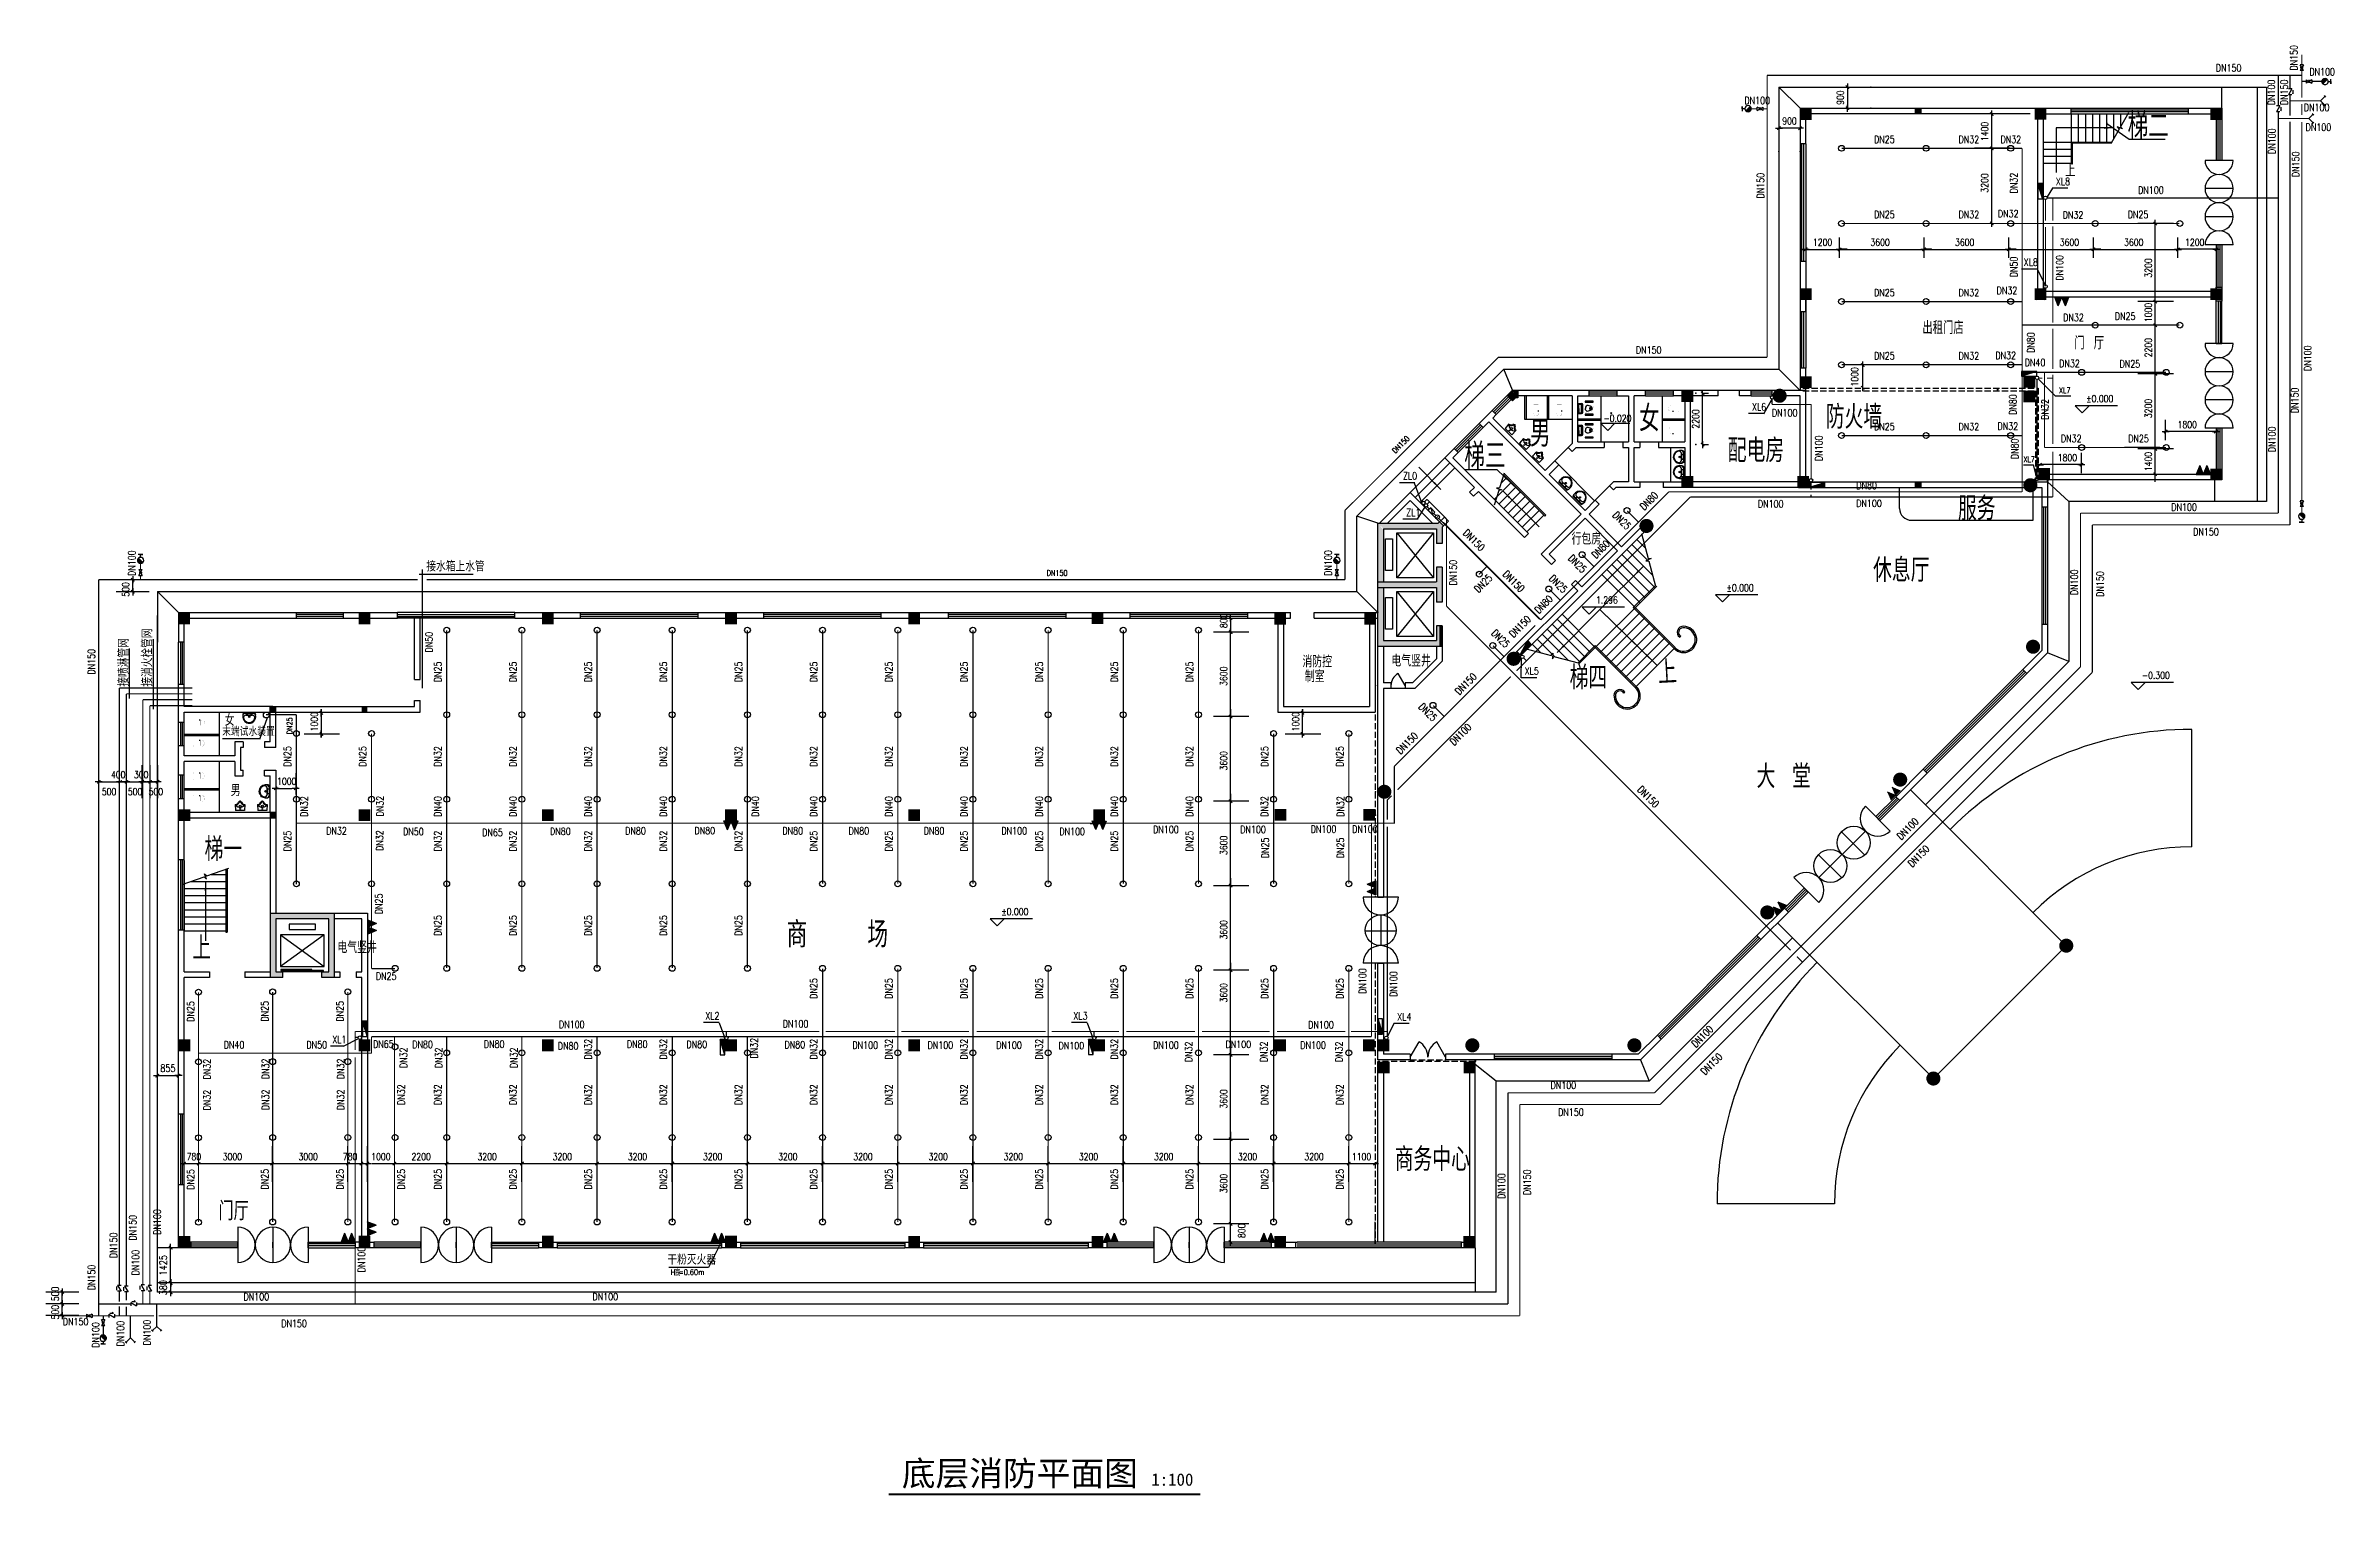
# Model space of a CAD drawing. Extents: x -59612 to 32938, y -7258 to 51372.
import ezdxf
from ezdxf.enums import TextEntityAlignment as Align

# ---------------------------------------------------------------- set-up
doc = ezdxf.new("R2010")
doc.units = 0
doc.header["$LTSCALE"] = 1000
doc.header["$MEASUREMENT"] = 0
doc.linetypes.add('DASH', pattern=[0.35, 0.25, -0.1])
doc.layers.get('0').update_dxf_attribs({"linetype": 'CONTINUOUS'})
doc.layers.get('DEFPOINTS').update_dxf_attribs({"linetype": 'CONTINUOUS'})
for name, color, linetype in [('DIM', 2, 'CONTINUOUS'), ('P_LS_', 6, 'CONTINUOUS'), ('P_LS_GJ', 7, 'CONTINUOUS'), ('P_PL_', 4, 'CONTINUOUS'), ('P_PL_PT', 7, 'CONTINUOUS'), ('P_XF_', 4, 'CONTINUOUS'), ('P_XF_GJ', 7, 'CONTINUOUS'), ('PUB_TEXT', 7, 'CONTINUOUS'), ('WALL', 4, 'CONTINUOUS'), ('WINDOW_TEXT', 7, 'CONTINUOUS'), ('X_LS_', 6, 'CONTINUOUS'), ('X_LS_GJ', 7, 'CONTINUOUS'), ('X_XF_GJ', 7, 'CONTINUOUS'), ('墙线__窗台线', 7, 'CONTINUOUS')]:
    doc.layers.add(name, color=color, linetype=linetype)
doc.styles.add('-宋体', font='', dxfattribs={"width": 0.8})
doc.styles.add('_HZTXT', font='txt.shx', dxfattribs={"width": 0.8, "bigfont": 'hztxt.shx'})
doc.styles.add('DIM_FONT', font='SIMPLEX.shx', dxfattribs={"width": 0.8})
doc.styles.add('SIMPLEX', font='SIMPLEX.SHX')
doc.styles.get('-宋体').set_extended_font_data('SimSun')
doc.dimstyles.new('AXIS', dxfattribs={"dimtxt": 300, "dimasz": 1, "dimexe": 250, "dimexo": 300, "dimgap": 150, "dimtad": 1, "dimdec": 0, "dimzin": 0, "dimdsep": 46, "dimtxsty": 'DIM_FONT', "dimblk": '_DIMX', "dimcen": 0.09, "dimse1": 1, "dimse2": 1, "dimclrt": 7, "dimadec": 0, "dimazin": 0, "dimtfac": 1, "dimtdec": 0, "dimtix": 1, "dimtmove": 2, "dimatfit": 3, "dimldrblk": '_DIMX', "dimfxl": 0, "dimtolj": 1, "dimtzin": 0, "dimarcsym": 0})

msp = doc.modelspace()

# ---------------------------------------------------------------- texts
at = {"color": 255, "linetype": 'DASH', "style": 'DIM_FONT', "width": 0.8}
for s, height, rotation, p in [('DN150', 293.44, 90, (31453.9, 50365.9)), ('DN100', 293.44, 90, (30540, 48966.5)), ('DN150', 293.44, 90, (31061.9, 48970)), ('DN100', 293.44, 90, (30565.4, 46992.9)), ('DN150', 293.44, 90, (31524.1, 46058.7)), ('DN150', 293.44, 90, (9883.7, 45192.8)), ('DN32', 293.44, 90, (20124, 45401.6)), ('DN50', 293.44, 90, (20124, 42006.7)), ('DN100', 293.44, 90, (21981.2, 41870.7)), ('DN80', 293.44, 90, (20811.7, 38946.1)), ('DN100', 293.44, 90, (32011.3, 38215.5)), ('DN80', 293.44, 90, (20091.2, 36439.5)), ('DN32', 293.44, 90, (21388.7, 36246.7)), ('DN150', 293.44, 90, (31487.1, 36508.6)), ('DN150', 225.72, 45, (-5030.8, 34863.6)), ('DN100', 293.44, 90, (12242.4, 34572.3)), ('DN80', 293.44, 90, (20164.4, 34650.4)), ('DN100', 293.44, 90, (30567.4, 34932.1)), ('DN25', 293.44, 315, (3727.8, 32360.5)), ('DN80', 293.44, 45, (5034.3, 32564.6)), ('DN150', 293.44, 315, (-2322.5, 31637.9)), ('DN100', 293.44, 90, (-55988.6, 29924.6)), ('DN100', 293.44, 90, (-7599.9, 29931.8)), ('DN150', 293.44, 90, (-2550.8, 29541)), ('DN25', 293.44, 315, (1929.8, 30612.1)), ('DN80', 293.44, 45, (3081.4, 30605.8)), ('DN25', 293.44, 45, (-1671.8, 29222.4)), ('DN150', 293.44, 315, (-715.6, 29971.2)), ('DN25', 293.44, 315, (1154.2, 29798)), ('DN100', 293.44, 90, (22572.2, 29151.6)), ('DN150', 293.44, 90, (23614.4, 29081.5)), ('DN80', 293.44, 45, (772.2, 28377.7)), ('DN25', 293.44, 315, (-1177.2, 27586.1)), ('DN150', 293.44, 45, (-253.6, 27409.1)), ('DN150', 293.44, 90, (-57620.9, 25935.3)), ('DN50', 293.44, 90, (-43967.7, 26830.7)), ('DN25', 293.44, 90, (-43609.5, 25626.7)), ('DN25', 293.44, 90, (-40569.5, 25626.7)), ('DN25', 293.44, 90, (-37529.5, 25626.7)), ('DN25', 293.44, 90, (-34489.5, 25626.7)), ('DN25', 293.44, 90, (-31449.5, 25626.7)), ('DN25', 293.44, 90, (-28409.5, 25626.7)), ('DN25', 293.44, 90, (-25369.5, 25626.7)), ('DN25', 293.44, 90, (-22329.5, 25626.7)), ('DN25', 293.44, 90, (-19289.5, 25626.7)), ('DN25', 293.44, 90, (-16249.5, 25626.7)), ('DN25', 293.44, 90, (-13209.5, 25626.7)), ('DN150', 293.44, 45, (-2444.9, 25090.3)), ('DN25', 225.72, 90, (-49640.7, 23522.1)), ('DN25', 293.44, 315, (-4118, 24605.3)), ('DN150', 293.44, 45, (-4823.2, 22695.1)), ('DN100', 293.44, 45, (-2656.2, 23046)), ('DN25', 293.44, 90, (-49689.5, 22206.7)), ('DN25', 293.44, 90, (-46649.5, 22206.7)), ('DN32', 293.44, 90, (-43609.5, 22206.7)), ('DN32', 293.44, 90, (-40569.5, 22206.7)), ('DN32', 293.44, 90, (-37529.5, 22206.7)), ('DN32', 293.44, 90, (-34489.5, 22206.7)), ('DN32', 293.44, 90, (-31449.5, 22206.7)), ('DN32', 293.44, 90, (-28409.5, 22206.7)), ('DN32', 293.44, 90, (-25369.5, 22206.7)), ('DN32', 293.44, 90, (-22329.5, 22206.7)), ('DN32', 293.44, 90, (-19289.5, 22206.7)), ('DN32', 293.44, 90, (-16249.5, 22206.7)), ('DN32', 293.44, 90, (-13209.5, 22206.7)), ('DN25', 293.44, 90, (-10169.5, 22206.7)), ('DN25', 293.44, 90, (-7129.5, 22206.7)), ('DN150', 293.44, 315, (4728.5, 21256.9)), ('DN32', 293.44, 90, (-49014.5, 20181.6)), ('DN32', 293.44, 90, (-45947.1, 20199.1)), ('DN40', 293.44, 90, (-43609.5, 20181.6)), ('DN40', 293.44, 90, (-40569.5, 20181.6)), ('DN40', 293.44, 90, (-37529.5, 20181.6)), ('DN40', 293.44, 90, (-34489.5, 20181.6)), ('DN40', 293.44, 90, (-30767.9, 20181.6)), ('DN40', 293.44, 90, (-28409.5, 20181.6)), ('DN40', 293.44, 90, (-25369.5, 20181.6)), ('DN40', 293.44, 90, (-22329.5, 20181.6)), ('DN40', 293.44, 90, (-19289.5, 20181.6)), ('DN40', 293.44, 90, (-16249.5, 20181.6)), ('DN40', 293.44, 90, (-13209.5, 20181.6)), ('DN32', 293.44, 90, (-10179.4, 20181.6)), ('DN32', 293.44, 90, (-7103.3, 20181.6)), ('DN25', 293.44, 90, (-49689.5, 18786.7)), ('DN32', 293.44, 90, (-45961.3, 18804.2)), ('DN32', 293.44, 90, (-43609.5, 18786.7)), ('DN32', 293.44, 90, (-40569.5, 18786.7)), ('DN32', 293.44, 90, (-37529.5, 18786.7)), ('DN32', 293.44, 90, (-34489.5, 18786.7)), ('DN32', 293.44, 90, (-31449.5, 18786.7)), ('DN25', 293.44, 90, (-28409.5, 18786.7)), ('DN25', 293.44, 90, (-25369.5, 18786.7)), ('DN25', 293.44, 90, (-22329.5, 18786.7)), ('DN25', 293.44, 90, (-19289.5, 18786.7)), ('DN25', 293.44, 90, (-16249.5, 18786.7)), ('DN25', 293.44, 90, (-13209.5, 18786.7)), ('DN100', 293.44, 45, (15425, 19229.4)), ('DN25', 293.44, 90, (-10152, 18507.2)), ('DN25', 293.44, 90, (-7112, 18507.2)), ('DN150', 293.44, 45, (15867.4, 18123.9)), ('DN25', 293.44, 90, (-45994.7, 16243.1)), ('DN25', 293.44, 90, (-43609.5, 15366.7)), ('DN25', 293.44, 90, (-40569.5, 15366.7)), ('DN25', 293.44, 90, (-37529.5, 15366.7)), ('DN25', 293.44, 90, (-34489.5, 15366.7)), ('DN25', 293.44, 90, (-31449.5, 15366.7)), ('DN100', 293.44, 90, (-6212.2, 13019.7)), ('DN100', 293.44, 90, (-4960.7, 12897.7)), ('DN25', 293.44, 90, (-28409.5, 12821.4)), ('DN25', 293.44, 90, (-25369.5, 12821.4)), ('DN25', 293.44, 90, (-22329.5, 12821.4)), ('DN25', 293.44, 90, (-19289.5, 12821.4)), ('DN25', 293.44, 90, (-16249.5, 12821.4)), ('DN25', 293.44, 90, (-13209.5, 12821.4)), ('DN25', 293.44, 90, (-10169.5, 12821.4)), ('DN25', 293.44, 90, (-7129.5, 12821.4)), ('DN25', 293.44, 90, (-53604.6, 11889.1)), ('DN25', 293.44, 90, (-50607.2, 11898.8)), ('DN25', 293.44, 90, (-47567.2, 11898.8)), ('DN32', 293.44, 90, (-37529.5, 10367.2)), ('DN32', 293.44, 90, (-34489.5, 10367.2)), ('DN32', 293.44, 90, (-30815.9, 10406.8)), ('DN32', 293.44, 90, (-28409.5, 10367.2)), ('DN32', 293.44, 90, (-25369.5, 10367.2)), ('DN32', 293.44, 90, (-22329.5, 10367.2)), ('DN32', 293.44, 90, (-19289.5, 10367.2)), ('DN32', 293.44, 90, (-16249.5, 10367.2)), ('DN100', 293.44, 45, (7119.7, 10830.5)), ('DN32', 293.44, 90, (-52944.2, 9561.1)), ('DN32', 293.44, 90, (-50580.3, 9570.8)), ('DN32', 293.44, 90, (-47540.3, 9570.8)), ('DN32', 293.44, 90, (-44995.5, 10017.9)), ('DN32', 293.44, 90, (-43574.5, 10017.9)), ('DN32', 293.44, 90, (-40534.5, 10017.9)), ('DN32', 293.44, 90, (-13244.5, 10262.4)), ('DN32', 293.44, 90, (-10204.5, 10262.4)), ('DN32', 293.44, 90, (-7164.5, 10262.4)), ('DN150', 293.44, 45, (7491.9, 9715.6)), ('DN32', 293.44, 90, (-45088.2, 8526.7)), ('DN32', 293.44, 90, (-43609.5, 8526.7)), ('DN32', 293.44, 90, (-40569.5, 8526.7)), ('DN32', 293.44, 90, (-37529.5, 8526.7)), ('DN32', 293.44, 90, (-34489.5, 8526.7)), ('DN32', 293.44, 90, (-31449.5, 8526.7)), ('DN32', 293.44, 90, (-28409.5, 8526.7)), ('DN32', 293.44, 90, (-25369.5, 8526.7)), ('DN32', 293.44, 90, (-22329.5, 8526.7)), ('DN32', 293.44, 90, (-19289.5, 8526.7)), ('DN32', 293.44, 90, (-16249.5, 8526.7)), ('DN32', 293.44, 90, (-13209.5, 8526.7)), ('DN32', 293.44, 90, (-10169.5, 8526.7)), ('DN32', 293.44, 90, (-7129.5, 8526.7)), ('DN32', 293.44, 90, (-52944.2, 8307.3)), ('DN32', 293.44, 90, (-50580.3, 8317.1)), ('DN32', 293.44, 90, (-47540.3, 8317.1)), ('DN25', 293.44, 90, (-53604.6, 5096.9)), ('DN25', 293.44, 90, (-50607.2, 5106.7)), ('DN25', 293.44, 90, (-47567.2, 5106.7)), ('DN25', 293.44, 90, (-45088.2, 5106.7)), ('DN25', 293.44, 90, (-43609.5, 5106.7)), ('DN25', 293.44, 90, (-40569.5, 5106.7)), ('DN25', 293.44, 90, (-37529.5, 5106.7)), ('DN25', 293.44, 90, (-34489.5, 5106.7)), ('DN25', 293.44, 90, (-31449.5, 5106.7)), ('DN25', 293.44, 90, (-28409.5, 5106.7)), ('DN25', 293.44, 90, (-25369.5, 5106.7)), ('DN25', 293.44, 90, (-22329.5, 5106.7)), ('DN25', 293.44, 90, (-19289.5, 5106.7)), ('DN25', 293.44, 90, (-16249.5, 5106.7)), ('DN25', 293.44, 90, (-13209.5, 5106.7)), ('DN25', 293.44, 90, (-10169.5, 5106.7)), ('DN25', 293.44, 90, (-7129.5, 5106.7)), ('DN100', 293.44, 90, (-591.9, 4727.1)), ('DN150', 293.44, 90, (442.7, 4882.8)), ('DN150', 293.44, 90, (-55948.2, 3043.1)), ('DN100', 293.44, 90, (-54960, 3276)), ('DN150', 293.44, 90, (-56728.5, 2330.1)), ('DN150', 293.44, 90, (-57612.7, 1031.1)), ('DN100', 293.44, 90, (-55833.3, 1633.8)), ('DN100', 293.44, 90, (-46699.8, 1756.9)), ('DN100', 293.44, 90, (-57447.4, -1292.6)), ('DN100', 293.44, 90, (-56445.7, -1239)), ('DN100', 293.44, 90, (-55370.9, -1196))]:
    msp.add_text(s, height=height, rotation=rotation, dxfattribs=at).set_placement(p)
for s, height, p in [('DN150', 293.44, (28149.7, 50328.2)), ('DN100', 293.44, (31932, 50170.5)), ('DN100', 293.44, (9084.3, 49012.5)), ('DN100', 293.44, (31707.9, 48730.2)), ('DN100', 293.44, (31781.9, 47928.3)), ('DN25', 293.44, (14326.5, 47438.1)), ('DN32', 293.44, (17746.5, 47438.1)), ('DN32', 293.44, (19443.3, 47438.1)), ('XL8', 293.44, (21679.7, 45733.5)), ('DN100', 293.44, (25006.5, 45388.5)), ('DN25', 293.44, (14326.5, 44398.1)), ('DN32', 293.44, (17746.5, 44398.1)), ('DN32', 293.44, (19338.3, 44433.1)), ('DN32', 293.44, (21958.5, 44381.1)), ('DN25', 293.44, (24586.5, 44398.1)), ('XL8', 293.44, (20381.6, 42468.1)), ('DN25', 293.44, (14326.5, 41237.4)), ('DN32', 293.44, (17746.5, 41237.4)), ('DN32', 293.44, (19285.9, 41324.7)), ('DN32', 293.44, (21975.5, 40232.7)), ('DN25', 293.44, (24064, 40285.1)), ('DN150', 293.44, (4696.2, 38919.3)), ('DN25', 293.44, (14326.5, 38682.6)), ('DN32', 293.44, (17746.5, 38682.6)), ('DN32', 293.44, (19233.4, 38700.1)), ('DN40', 293.44, (20419.7, 38414.6)), ('DN32', 293.44, (21814.2, 38375.1)), ('DN25', 293.44, (24256.9, 38357.6)), ('XL7', 225.72, (21805.5, 37322.5)), ('XL6', 293.44, (9393, 36618.7)), ('DN100', 293.44, (10195.5, 36377.7)), ('DN25', 293.44, (14326.5, 35817.2)), ('DN32', 293.44, (17746.5, 35817.2)), ('DN32', 293.44, (19320.8, 35834.7)), ('DN32', 293.44, (21885.8, 35335.1)), ('DN25', 293.44, (24606.7, 35335.1)), ('XL7', 225.72, (20368.3, 34535.3)), ('ZL0', 293.44, (-4725.3, 33825.4)), ('DN80', 293.44, (13610.1, 33440.4)), ('ZL1', 293.44, (-4593.6, 32347.2)), ('DN100', 293.44, (9630.1, 32693)), ('DN100', 293.44, (13605.2, 32718.3)), ('DN100', 293.44, (26349.2, 32564.6)), ('DN150', 293.44, (27231.9, 31566.3)), ('DN150', 225.72, (-19131.3, 29934.9)), ('XL5', 293.44, (197.4, 25935.1)), ('DN32', 293.44, (-48269.4, 19468)), ('DN50', 293.44, (-45162.6, 19437.8)), ('DN65', 293.44, (-41965.2, 19402.9)), ('DN80', 293.44, (-39219.4, 19450.6)), ('DN80', 293.44, (-36179.4, 19468)), ('DN80', 293.44, (-33377.9, 19475.8)), ('DN80', 293.44, (-29822.7, 19470.8)), ('DN80', 293.44, (-27146.8, 19468)), ('DN80', 293.44, (-24106.8, 19468)), ('DN100', 293.44, (-20965, 19472.8)), ('DN100', 293.44, (-18620.8, 19443.4)), ('DN100', 293.44, (-14829.4, 19520.5)), ('DN100', 293.44, (-11304.5, 19520.5)), ('DN100', 293.44, (-8455.2, 19540.7)), ('DN100', 293.44, (-6780.1, 19540.7)), ('DN25', 293.44, (-46262.1, 13592.8)), ('XL2', 293.44, (-32941.2, 11987.1)), ('XL3', 293.44, (-18054.7, 11987.1)), ('XL4', 293.44, (-4956.2, 11948.6)), ('DN40', 293.44, (-52416.1, 10815.5)), ('DN50', 293.44, (-49070.8, 10815.5)), ('XL1', 293.44, (-48024.3, 11033.9)), ('DN65', 293.44, (-46377.1, 10842.7)), ('DN80', 293.44, (-44788.7, 10825.2)), ('DN80', 293.44, (-41895.2, 10842.7)), ('DN100', 293.44, (-38856, 11637.5)), ('DN80', 293.44, (-36109.4, 10838)), ('DN80', 293.44, (-33699.2, 10831.8)), ('DN100', 293.44, (-29806.6, 11664.7)), ('DN80', 293.44, (-29735.2, 10818.4)), ('DN100', 293.44, (-11899.1, 10833.1)), ('DN100', 293.44, (-8559.2, 11624)), ('DN80', 293.44, (-38904.6, 10768.1)), ('DN100', 293.44, (-26989.4, 10798.2)), ('DN100', 293.44, (-23949.4, 10798.2)), ('DN100', 293.44, (-21174.9, 10802.9)), ('DN100', 293.44, (-18650.6, 10779.7)), ('DN100', 293.44, (-14829.4, 10798.2)), ('DN100', 293.44, (-8875, 10801)), ('DN100', 293.44, (1246.2, 9177.5)), ('DN150', 293.44, (1550.2, 8089.7)), ('H =0.6Om', 225.72, (-34332.3, 1651)), ('DN100', 293.44, (-51613.1, 625.4)), ('DN100', 293.44, (-37501.7, 627.3)), ('DN150', 293.44, (-58923.3, -385.5)), ('DN150', 293.44, (-50086.7, -457.5))]:
    msp.add_text(s, height=height, dxfattribs=at).set_placement(p)
at = {"color": 7, "linetype": 'ByBlock', "char_height": 285, "attachment_point": 5, "rotation": 90, "style": 'DIM_FONT'}
for s, insert in [('1400', (18803.5, 47904.7)), ('3200', (18803.5, 45819.6)), ('3200', (25416.1, 42381.4)), ('1000', (25416.1, 40582.2)), ('2200', (25416.1, 39159.6)), ('1000', (13546.6, 37979.4)), ('3200', (25416.1, 36699.6)), ('1400', (25416.1, 34553.1)), ('500', (-56381.2, 29381.6)), ('800', (-11978.3, 28111)), ('3600', (-11978.3, 25871.1)), ('1000', (-48750.4, 24028.4)), ('1000', (-9069.2, 24028.4)), ('3600', (-11978.3, 22451.1)), ('3600', (-11978.3, 19031.1)), ('3600', (-11978.3, 15611.1)), ('3600', (-11978.3, 13065.8)), ('3600', (-11978.3, 8771.1)), ('3600', (-11978.3, 5351.1)), ('800', (-11247.5, 3438.8)), ('500', (-59231.7, 885.6)), ('500', (-59231.7, 146.6))]:
    msp.add_mtext(s, dxfattribs=dict(at, insert=insert))
at = {"color": 7, "linetype": 'ByBlock', "char_height": 285, "attachment_point": 5, "style": 'DIM_FONT'}
for s, insert in [('1200', (12247.1, 43421.5)), ('3600', (14570.9, 43421.5)), ('3600', (17990.9, 43421.5)), ('3600', (22228.4, 43421.5)), ('3600', (24830.9, 43421.5)), ('1200', (27296.2, 43421.5)), ('1800', (26993.3, 36049.7)), ('1800', (22146.7, 34710.7)), ('500', (-57052.1, 21205.7)), ('400', (-56683.2, 21887.6)), ('500', (-56000.2, 21205.7)), ('300', (-55754.4, 21887.6)), ('500', (-55160.9, 21205.7)), ('1000', (-49867.4, 21618.3)), ('780', (-53623.1, 6440.6)), ('3000', (-52064.4, 6440.6)), ('3000', (-48999.8, 6440.6)), ('780', (-47302.9, 6440.6)), ('1000', (-46059.9, 6437.3)), ('2200', (-44430.9, 6440.6)), ('3200', (-41761.1, 6440.6)), ('3200', (-38721.1, 6440.6)), ('3200', (-35681.1, 6440.6)), ('3200', (-32641.1, 6440.6)), ('3200', (-29601.1, 6440.6)), ('3200', (-26561.1, 6440.6)), ('3200', (-23521.1, 6440.6)), ('3200', (-20481.1, 6440.6)), ('3200', (-17441.1, 6440.6)), ('3200', (-14401.1, 6440.6)), ('3200', (-11011.8, 6440.6)), ('3200', (-8321.1, 6440.6)), ('1100', (-6399.7, 6440.6))]:
    msp.add_mtext(s, dxfattribs=dict(at, insert=insert))
at = {"layer": 'PUB_TEXT', "color": 255, "style": '_HZTXT', "width": 0.8}
for s, height, p in [('接水箱上水管', 426.82, (-44220.4, 30106.4)), ('末端试水装置', 328.32, (-52477.9, 23451.1)), ('干粉灭火器', 410.4, (-34473.6, 2071.8)), ('底', 246.2, (-34211.5, 1613.9))]:
    msp.add_text(s, height=height, dxfattribs=at).set_placement(p)
for s, p in [('接喷淋管网', (-56255.3, 25449.8)), ('接消火栓管网', (-55300, 25448.5))]:
    msp.add_text(s, height=426.82, rotation=90, dxfattribs=at).set_placement(p)
at = {"layer": 'PUB_TEXT', "color": 7, "style": '-宋体'}
for s, height, p in [('底层消防平面图', 1000, (-24992.2, -6874.9)), ('1:100', 500, (-14901.9, -6873.5))]:
    msp.add_text(s, height=height, dxfattribs=at).set_placement(p)
at = {"layer": 'WALL', "color": 7, "style": '_HZTXT', "width": 0.8}
for s, height, p in [('梯二', 1045, (24580.7, 47603.4)), (' 上', 522.5, (21689.4, 46071.2)), ('出租门店', 522.5, (16280.4, 39708.1)), ('门 厅', 522.5, (22423.1, 39088.3)), ('男', 1045, (411.3, 35155.9)), ('女', 1045, (4820.6, 35772.6)), (' 防火墙', 950, (11695.9, 35885.6)), ('梯三', 1045, (-2247.8, 34257.7)), ('  配电房', 950, (7055.7, 34524.8)), ('服务', 950, (17720.9, 32179.2)), ('行包房', 475, (2093.9, 31195)), ('休息厅', 950, (14288.4, 29685.6)), (' 消防控 ', 475, (-9129.3, 26228.8)), (' 制室', 475, (-9032.5, 25628.4)), (' 电气竖井', 475, (-5533, 26262.9)), ('梯四', 950, (2015.5, 25339.2)), ('女', 475, (-52375.8, 23861.5)), ('大 堂', 950, (9573.7, 21343.5)), ('男', 475, (-52132.6, 21017.5)), ('梯一', 950, (-53190.5, 18397.5)), ('商   场', 1045, (-29650.9, 14898.8)), ('上', 950, (-53685.8, 14403.1)), (' 电气竖井', 475, (-48155, 14669.6)), ('商务中心', 950, (-5058.6, 5853.7)), ('门厅', 760, (-52623.7, 3859.4))]:
    msp.add_text(s, height=height, dxfattribs=at).set_placement(p)
at = {"layer": 'WALL', "color": 7, "style": 'DIM_FONT', "width": 0.8}
for s, p in [('%%p0.000', (23457.2, 37095.2)), (' -0.020', (3869.1, 36306.7)), ('1.296', (3524, 28953.5)), ('%%p0.000', (8911.3, 29445.1)), ('-0.300', (25723.5, 25903.6)), ('%%p0.000', (-20419.6, 16341.3))]:
    msp.add_text(s, height=285, dxfattribs=at).set_placement(p, align=Align.MIDDLE)
at = {"layer": 'WALL', "color": 7, "style": '_HZTXT', "width": 0.8}
msp.add_text('上', height=950, rotation=3.08, dxfattribs=at).set_placement((5611.1, 25541.6))
at = {"layer": 'WALL', "color": 7, "linetype": 'ByBlock', "char_height": 285, "attachment_point": 5, "rotation": 90, "style": 'DIM_FONT'}
for s, insert in [('\\A1;900', (12966.2, 49273.6)), ('\\A1;2200', (7108, 36275.4))]:
    msp.add_mtext(s, dxfattribs=dict(at, insert=insert))
at = {"layer": 'WALL', "color": 7, "linetype": 'ByBlock', "insert": (10906.5, 48324.5), "char_height": 285, "attachment_point": 5, "style": 'DIM_FONT'}
msp.add_mtext('\\A1;900', dxfattribs=at)
at = {"layer": 'WALL', "color": 7, "width": 0.8, "flags": 9}
for tag, p, s, rotation in [('YSIZE', (2353, 36603.7), '420', 180), ('XSIZE', (2353, 36603.7), '650', 180), ('YSIZE', (2353, 35719.6), '420', 180), ('XSIZE', (2353, 35719.6), '650', 180), ('YSIZE', (6636.1, 34741.9), '450', 270), ('XSIZE', (6636.1, 34741.9), '550', 270), ('YSIZE', (1744.8, 33564.3), '450', 135), ('XSIZE', (1744.8, 33564.3), '550', 135), ('YSIZE', (6636.1, 34130.2), '450', 270), ('XSIZE', (6636.1, 34130.2), '550', 270), ('YSIZE', (2316, 32983.2), '450', 135), ('XSIZE', (2316, 32983.2), '550', 135)]:
    msp.add_attdef(tag, p, s, height=0.475, rotation=rotation, dxfattribs=at)
for tag, p, s in [('YSIZE', (6464.4, 36697.8), '270'), ('XSIZE', (6464.4, 36697.8), '380'), ('YSIZE', (6464.4, 35804.1), '270'), ('XSIZE', (6464.4, 35804.1), '380')]:
    msp.add_attdef(tag, p, s, height=0.475, dxfattribs=at)

# ---------------------------------------------------------------- blocks, each defined once
blk = doc.blocks.new('_FZH')
blk.add_solid([(-0.5, -0.5), (0.5, -0.5), (-0.5, 0.5), (0.5, 0.5)])
blk = doc.blocks.new('_YZH')
at = {"const_width": 0.5}
blk.add_lwpolyline([(-0.25, 0, 1), (0.25, 0, 1)], format="xyb", close=True, dxfattribs=at)
blk = doc.blocks.new('_ARROW')
blk.add_solid([(0, 0), (-1, 0.1), (-1, -0.1)])
blk = doc.blocks.new('_LIFTD')
for points in [[(-0.548, -0.602), (-0.548, -0.774), (0.241, -0.774), (0.241, -0.602), (-0.548, -0.602)], [(-0.241, -0.784), (-0.241, -0.955), (0.548, -0.955), (0.548, -0.784), (-0.241, -0.784)]]:
    blk.add_lwpolyline(points)
blk = doc.blocks.new('M_A10JJG')
for p, q in [((-0.5, -0.5), (-0.5, 0.5)), ((0.5, -0.5), (0.5, 0.5))]:
    blk.add_line(p, q)
for centre, start, end in [((-0.5, 0), 270, 90), ((0.5, 0), 90, 270)]:
    blk.add_arc(centre, 0.5, start, end)
blk = doc.blocks.new('_WBLK')
for p, q in [((-0.5, 0.5), (0.5, 0.5)), ((0.5, 0.167), (-0.5, 0.167)), ((0.5, -0.167), (-0.5, -0.167)), ((-0.5, -0.5), (0.5, -0.5))]:
    blk.add_line(p, q)
at = {"layer": 'WINDOW_TEXT', "style": 'SIMPLEX', "flags": 9}
blk.add_attdef('A', text='', height=1, dxfattribs=at).set_placement((0, 1.5), align=Align.MIDDLE)
blk = doc.blocks.new('M_E6')
for p, q in [((240, 0), (-240, 0)), ((-237, 0), (239, 0)), ((240, 0), (270, -79)), ((-213, -36), (-271, -91)), ((-240, 0), (-270, -79)), ((-179, -23), (181, -23)), ((141, -105), (-141, -105)), ((-141, -105), (141, -105)), ((217, -37), (274, -95))]:
    blk.add_line(p, q)
for centre, radius in [((-99, -65), 16.3), ((2, -172), 31.6), ((2, -172), 23), ((101, -65), 16.3)]:
    blk.add_circle(centre, radius)
for centre, radius, start, end in [((28, -152), 307, 166.17513, 244.72963), ((-141, -205), 100, 90, 190.56023), ((0, -179), 243, 190.56023, 349.43977), ((-179, -73), 50, 90, 133.18096), ((0, -201), 250, 245.80711, 296.46282), ((28, -152), 307, 266.58899, 266.59358), ((-28, -152), 307, 297.06391, 13.82487), ((141, -205), 100, 349.43977, 90), ((181, -73), 50, 44.56072, 90)]:
    blk.add_arc(centre, radius, start, end)
at = {"width": 0.8, "flags": 9}
for tag in ['XSIZE', 'YSIZE']:
    blk.add_attdef(tag, (0, 0), '', height=0.5, dxfattribs=at)
blk = doc.blocks.new('M_E8')
for p, q in [((-204, -257), (-194, -2)), ((-194, -2), (196, -2)), ((206, -257), (196, -2))]:
    blk.add_line(p, q)
at = {"const_width": 1.5}
for points in [[(-196, 0), (196, 0), (206, -257, -4.356259)], [(-194, -2), (-204, -257, 0.758087)]]:
    blk.add_lwpolyline(points, format="xyb", dxfattribs=at)
for points in [[(-204, -257), (-194, -258), (-194, -258), (-183, -260), (-175, -261), (-165, -264), (-156, -268), (-147, -271), (-138, -275), (-128, -281), (-119, -287), (-109, -295), (-102, -300), (-94, -308), (-86, -316), (-79, -324), (-74, -332), (-68, -340), (-62, -348), (-58, -356), (-54, -366), (-50, -374), (-43, -383), (-36, -389), (-30, -392), (-23, -395), (-17, -398), (-9, -399), (0, -399), (13, -398), (23, -395), (29, -392), (35, -389), (43, -385), (49, -380), (54, -374), (58, -366), (62, -357), (65, -347), (71, -340), (75, -332), (80, -325), (85, -319), (91, -313), (95, -308), (100, -302), (106, -295), (113, -290), (119, -285), (126, -280), (132, -277), (139, -273), (145, -271), (154, -268), (162, -264), (173, -261), (183, -259), (191, -258), (199, -257), (206, -257)], [(-2, -142), (6, -142), (12, -146), (19, -148), (25, -152), (29, -158), (34, -166), (37, -174), (39, -183), (37, -191), (35, -200), (29, -208), (25, -214), (17, -219), (12, -223), (4, -224), (-2, -224), (-6, -224), (-11, -223), (-18, -221), (-26, -217), (-32, -213), (-37, -207), (-42, -199), (-44, -190), (-45, -183), (-42, -173), (-40, -164), (-35, -158), (-31, -150), (-26, -148), (-24, -144), (-18, -143), (-14, -143), (-12, -142), (-8, -142), (-6, -141), (-2, -142)]]:
    blk.add_lwpolyline(points, dxfattribs=at)
for centre, radius in [((-3, -184), 41.7), ((-1, -74), 15)]:
    blk.add_circle(centre, radius)
for centre, radius, start, end in [((-218, -432), 176, 26.1838, 85.57917), ((-158, -223), 22.7, 134.58574, 206.45735), ((-198, -412), 179, 22.29844, 83.80425), ((-2, -389), 250, 46.64582, 133.35418), ((1, -338), 63.3, 194.74469, 345.25531), ((4, -329), 38.6, 202.77784, 341.36093), ((201, -407), 174, 100.56764, 157.70342), ((215, -425), 168, 93.33481, 155.33091), ((162, -222), 16.2, 297.13892, 62.86108)]:
    blk.add_arc(centre, radius, start, end)
blk.add_point((1, -402))
at = {"width": 0.8, "flags": 9}
for tag in ['XSIZE', 'YSIZE']:
    blk.add_attdef(tag, (0, 0), '', height=0.5, dxfattribs=at)
blk = doc.blocks.new('M_E2')
blk.add_line((-306, -118), (-266, -118))
at = {"const_width": 1.5}
for points in [[(-366, 138, 0.97895), (-366, -138, 0.97895)], [(-366, 118, 0.97895), (-366, -118, 0.97895)], [(-306, 118, 0.414214), (-316, 108, 0.414214)], [(0, 88, 0.462192), (-59, 137, 0.462192)], [(-20, 88, 0.414214), (-50, 118, 0.414214)], [(-316, -108, 0.414214), (-306, -118, 0.414214)], [(-59, -137, 0.462192), (0, -88, 0.462192)], [(-50, -118, 0.414214), (-20, -88, 0.414214)]]:
    blk.add_lwpolyline(points, format="xyb", dxfattribs=at)
for points in [[(-366, 137), (-59, 137)], [(-316, 118), (-366, 118)], [(-340, 118), (-266, 118)], [(-316, 108), (-316, -108)], [(-50, 118), (-267, 118)], [(-20, -88), (-20, 88)], [(0, 88), (0, -88)], [(-381, -137), (-59, -137)], [(-316, -118), (-366, -118)], [(-340, -118), (-266, -118)], [(-266, -118), (-50, -118)]]:
    blk.add_lwpolyline(points, dxfattribs=at)
at = {"width": 0.8, "flags": 9}
for tag in ['XSIZE', 'YSIZE']:
    blk.add_attdef(tag, (0, 0), '', height=0.5, dxfattribs=at)
blk = doc.blocks.new('_DBLK')
blk.add_line((-0.5, 0), (0, -0.87))
blk.add_arc((-0.5, 0), 1, 300, 0)
at = {"layer": 'WINDOW_TEXT', "style": 'SIMPLEX', "flags": 9}
blk.add_attdef('A', text='', height=1, dxfattribs=at).set_placement((0, 1.5), align=Align.MIDDLE)
blk = doc.blocks.new('_DIMX')
blk.add_line((-150, 0), (150, 0))
at = {"const_width": 50}
blk.add_lwpolyline([(-70, -70), (70, 70)], dxfattribs=at)
blk = doc.blocks.new('*D30')
at = {"layer": 'DEFPOINTS', "color": 0}
for p in [(-55100, 10664), (-54245, 10664), (-54245, 9714)]:
    blk.add_point(p, dxfattribs=at)
at = {"layer": 'WALL', "color": 0, "lineweight": -2}
for p, q in [((-55101, 9714), (-55102, 9714)), ((-55100, 9714), (-54245, 9714)), ((-54244, 9714), (-54243, 9714))]:
    blk.add_line(p, q, dxfattribs=at)
blk.add_blockref('_DIMX', (-55100, 9714), dxfattribs=at)
at = {"layer": 'WALL', "color": 0, "lineweight": -2, "rotation": 180}
blk.add_blockref('_DIMX', (-54245, 9714), dxfattribs=at)
at = {"layer": 'WALL', "color": 7, "insert": (-54673, 10014), "char_height": 300, "attachment_point": 5, "style": 'DIM_FONT'}
blk.add_mtext('\\A1;855', dxfattribs=at)
blk = doc.blocks.new('*D31')
at = {"layer": 'DEFPOINTS', "color": 0}
for p in [(-55510, 1330), (-55510, 950), (-54560, 1330)]:
    blk.add_point(p, dxfattribs=at)
at = {"layer": 'WALL', "color": 0, "lineweight": -2}
for p, q in [((-54560, 1331), (-54560, 1332)), ((-54560, 950), (-54560, 1330)), ((-54560, 949), (-54560, 948))]:
    blk.add_line(p, q, dxfattribs=at)
for p, rotation in [((-54560, 1330), 270), ((-54560, 950), 90)]:
    blk.add_blockref('_DIMX', p, dxfattribs=dict(at, rotation=rotation))
at = {"layer": 'WALL', "color": 7, "insert": (-54860, 1140), "char_height": 300, "attachment_point": 5, "rotation": 90, "style": 'DIM_FONT'}
blk.add_mtext('\\A1;380', dxfattribs=at)
blk = doc.blocks.new('_DBLK1')
for p, q in [((-0.5, 0), (-0.25, -0.433)), ((0.5, 0), (0.25, -0.433))]:
    blk.add_line(p, q)
for centre, start, end in [((-0.5, 0), 300, 0), ((0.5, 0), 180, 240)]:
    blk.add_arc(centre, 0.5, start, end)
at = {"layer": 'WINDOW_TEXT', "style": 'SIMPLEX', "flags": 9}
blk.add_attdef('A', text='', height=1, dxfattribs=at).set_placement((0, 1.5), align=Align.MIDDLE)
blk = doc.blocks.new('*X16')
at = {"color": 0}
for p, q in [((7200.00625, 5700.00625), (7201, 5700.00625)), ((7200.0125, 5700.0125), (7201, 5700.0125)), ((7200.01875, 5700.01875), (7201, 5700.01875)), ((7200.025, 5700.025), (7201, 5700.025)), ((7200.03125, 5700.03125), (7201, 5700.03125)), ((7200.0375, 5700.0375), (7201, 5700.0375)), ((7200.04375, 5700.04375), (7201, 5700.04375)), ((7200.05, 5700.05), (7201, 5700.05)), ((7200.05625, 5700.05625), (7201, 5700.05625)), ((7200.0625, 5700.0625), (7201, 5700.0625)), ((7200.06875, 5700.06875), (7201, 5700.06875)), ((7200.075, 5700.075), (7201, 5700.075)), ((7200.08125, 5700.08125), (7201, 5700.08125)), ((7200.0875, 5700.0875), (7201, 5700.0875)), ((7200.09375, 5700.09375), (7201, 5700.09375)), ((7200.1, 5700.1), (7201, 5700.1)), ((7200.10625, 5700.10625), (7201, 5700.10625)), ((7200.1125, 5700.1125), (7201, 5700.1125)), ((7200.11875, 5700.11875), (7201, 5700.11875)), ((7200.125, 5700.125), (7201, 5700.125)), ((7200.13125, 5700.13125), (7201, 5700.13125)), ((7200.1375, 5700.1375), (7201, 5700.1375)), ((7200.14375, 5700.14375), (7201, 5700.14375)), ((7200.15, 5700.15), (7201, 5700.15)), ((7200.15625, 5700.15625), (7201, 5700.15625)), ((7200.1625, 5700.1625), (7201, 5700.1625)), ((7200.16875, 5700.16875), (7201, 5700.16875)), ((7200.175, 5700.175), (7201, 5700.175)), ((7200.18125, 5700.18125), (7201, 5700.18125)), ((7200.1875, 5700.1875), (7201, 5700.1875)), ((7200.19375, 5700.19375), (7201, 5700.19375)), ((7200.2, 5700.2), (7201, 5700.2)), ((7200.20625, 5700.20625), (7201, 5700.20625)), ((7200.2125, 5700.2125), (7201, 5700.2125)), ((7200.21875, 5700.21875), (7201, 5700.21875)), ((7200.225, 5700.225), (7201, 5700.225)), ((7200.23125, 5700.23125), (7201, 5700.23125)), ((7200.2375, 5700.2375), (7201, 5700.2375)), ((7200.24375, 5700.24375), (7201, 5700.24375)), ((7200.25, 5700.25), (7201, 5700.25)), ((7200.25625, 5700.25625), (7201, 5700.25625)), ((7200.2625, 5700.2625), (7201, 5700.2625)), ((7200.26875, 5700.26875), (7201, 5700.26875)), ((7200.275, 5700.275), (7201, 5700.275)), ((7200.28125, 5700.28125), (7201, 5700.28125)), ((7200.2875, 5700.2875), (7201, 5700.2875)), ((7200.29375, 5700.29375), (7201, 5700.29375)), ((7200.3, 5700.3), (7201, 5700.3)), ((7200.30625, 5700.30625), (7201, 5700.30625)), ((7200.3125, 5700.3125), (7201, 5700.3125)), ((7200.31875, 5700.31875), (7201, 5700.31875)), ((7200.325, 5700.325), (7201, 5700.325)), ((7200.33125, 5700.33125), (7201, 5700.33125)), ((7200.3375, 5700.3375), (7201, 5700.3375)), ((7200.34375, 5700.34375), (7201, 5700.34375)), ((7200.35, 5700.35), (7201, 5700.35)), ((7200.35625, 5700.35625), (7201, 5700.35625)), ((7200.3625, 5700.3625), (7201, 5700.3625)), ((7200.36875, 5700.36875), (7201, 5700.36875)), ((7200.375, 5700.375), (7201, 5700.375)), ((7200.38125, 5700.38125), (7201, 5700.38125)), ((7200.3875, 5700.3875), (7201, 5700.3875)), ((7200.39375, 5700.39375), (7201, 5700.39375)), ((7200.4, 5700.4), (7201, 5700.4)), ((7200.40625, 5700.40625), (7201, 5700.40625)), ((7200.4125, 5700.4125), (7201, 5700.4125)), ((7200.41875, 5700.41875), (7201, 5700.41875)), ((7200.425, 5700.425), (7201, 5700.425)), ((7200.43125, 5700.43125), (7201, 5700.43125)), ((7200.4375, 5700.4375), (7201, 5700.4375)), ((7200.44375, 5700.44375), (7201, 5700.44375)), ((7200.45, 5700.45), (7201, 5700.45)), ((7200.45625, 5700.45625), (7201, 5700.45625)), ((7200.4625, 5700.4625), (7201, 5700.4625)), ((7200.46875, 5700.46875), (7201, 5700.46875)), ((7200.475, 5700.475), (7201, 5700.475)), ((7200.48125, 5700.48125), (7201, 5700.48125)), ((7200.4875, 5700.4875), (7201, 5700.4875)), ((7200.49375, 5700.49375), (7201, 5700.49375)), ((7200.5, 5700.5), (7201, 5700.5)), ((7200.50625, 5700.50625), (7201, 5700.50625)), ((7200.5125, 5700.5125), (7201, 5700.5125)), ((7200.51875, 5700.51875), (7201, 5700.51875)), ((7200.525, 5700.525), (7201, 5700.525)), ((7200.53125, 5700.53125), (7201, 5700.53125)), ((7200.5375, 5700.5375), (7201, 5700.5375)), ((7200.54375, 5700.54375), (7201, 5700.54375)), ((7200.55, 5700.55), (7201, 5700.55)), ((7200.55625, 5700.55625), (7201, 5700.55625)), ((7200.5625, 5700.5625), (7201, 5700.5625)), ((7200.56875, 5700.56875), (7201, 5700.56875)), ((7200.575, 5700.575), (7201, 5700.575)), ((7200.58125, 5700.58125), (7201, 5700.58125)), ((7200.5875, 5700.5875), (7201, 5700.5875)), ((7200.59375, 5700.59375), (7201, 5700.59375)), ((7200.6, 5700.6), (7201, 5700.6)), ((7200.60625, 5700.60625), (7201, 5700.60625)), ((7200.6125, 5700.6125), (7201, 5700.6125)), ((7200.61875, 5700.61875), (7201, 5700.61875)), ((7200.625, 5700.625), (7201, 5700.625)), ((7200.63125, 5700.63125), (7201, 5700.63125)), ((7200.6375, 5700.6375), (7201, 5700.6375)), ((7200.64375, 5700.64375), (7201, 5700.64375)), ((7200.65, 5700.65), (7201, 5700.65)), ((7200.65625, 5700.65625), (7201, 5700.65625)), ((7200.6625, 5700.6625), (7201, 5700.6625)), ((7200.66875, 5700.66875), (7201, 5700.66875)), ((7200.675, 5700.675), (7201, 5700.675)), ((7200.68125, 5700.68125), (7201, 5700.68125)), ((7200.6875, 5700.6875), (7201, 5700.6875)), ((7200.69375, 5700.69375), (7201, 5700.69375)), ((7200.7, 5700.7), (7201, 5700.7)), ((7200.70625, 5700.70625), (7201, 5700.70625)), ((7200.7125, 5700.7125), (7201, 5700.7125)), ((7200.71875, 5700.71875), (7201, 5700.71875)), ((7200.725, 5700.725), (7201, 5700.725)), ((7200.73125, 5700.73125), (7201, 5700.73125)), ((7200.7375, 5700.7375), (7201, 5700.7375)), ((7200.74375, 5700.74375), (7201, 5700.74375)), ((7200.75, 5700.75), (7201, 5700.75)), ((7200.75625, 5700.75625), (7201, 5700.75625)), ((7200.7625, 5700.7625), (7201, 5700.7625)), ((7200.76875, 5700.76875), (7201, 5700.76875)), ((7200.775, 5700.775), (7201, 5700.775)), ((7200.78125, 5700.78125), (7201, 5700.78125)), ((7200.7875, 5700.7875), (7201, 5700.7875)), ((7200.79375, 5700.79375), (7201, 5700.79375)), ((7200.8, 5700.8), (7201, 5700.8)), ((7200.80625, 5700.80625), (7201, 5700.80625)), ((7200.8125, 5700.8125), (7201, 5700.8125)), ((7200.81875, 5700.81875), (7201, 5700.81875)), ((7200.825, 5700.825), (7201, 5700.825)), ((7200.83125, 5700.83125), (7201, 5700.83125)), ((7200.8375, 5700.8375), (7201, 5700.8375)), ((7200.84375, 5700.84375), (7201, 5700.84375)), ((7200.85, 5700.85), (7201, 5700.85)), ((7200.85625, 5700.85625), (7201, 5700.85625)), ((7200.8625, 5700.8625), (7201, 5700.8625)), ((7200.86875, 5700.86875), (7201, 5700.86875)), ((7200.875, 5700.875), (7201, 5700.875)), ((7200.88125, 5700.88125), (7201, 5700.88125)), ((7200.8875, 5700.8875), (7201, 5700.8875)), ((7200.89375, 5700.89375), (7201, 5700.89375)), ((7200.9, 5700.9), (7201, 5700.9)), ((7200.90625, 5700.90625), (7201, 5700.90625)), ((7200.9125, 5700.9125), (7201, 5700.9125)), ((7200.91875, 5700.91875), (7201, 5700.91875)), ((7200.925, 5700.925), (7201, 5700.925)), ((7200.93125, 5700.93125), (7201, 5700.93125)), ((7200.9375, 5700.9375), (7201, 5700.9375)), ((7200.94375, 5700.94375), (7201, 5700.94375)), ((7200.95, 5700.95), (7201, 5700.95)), ((7200.95625, 5700.95625), (7201, 5700.95625)), ((7200.9625, 5700.9625), (7201, 5700.9625)), ((7200.96875, 5700.96875), (7201, 5700.96875)), ((7200.975, 5700.975), (7201, 5700.975)), ((7200.98125, 5700.98125), (7201, 5700.98125)), ((7200.9875, 5700.9875), (7201, 5700.9875)), ((7200.99375, 5700.99375), (7201, 5700.99375))]:
    blk.add_line(p, q, dxfattribs=at)
blk = doc.blocks.new('_SXHS')
for p, q in [((0.5, 0.5), (-0.5, 0.5)), ((-0.5, 0.5), (-0.5, -0.5)), ((0.5, 0.5), (-0.5, -0.5)), ((0.5, -0.5), (0.5, 0.5)), ((-0.5, -0.5), (0.5, -0.5))]:
    blk.add_line(p, q)
at = {"rotation": 180}
blk.add_blockref('*X16', (7200.5, 5700.5), dxfattribs=at)
blk = doc.blocks.new('M_H10MWA')
for p, q in [((-125, 72), (125, 72)), ((-125, 72), (125, -72)), ((-125, 72), (-125, -72)), ((125, 72), (125, -72)), ((-125, -72), (125, -72))]:
    blk.add_line(p, q)
at = {"const_width": 21.1}
blk.add_lwpolyline([(-11, 0, 1), (11, 0, 1)], format="xyb", close=True, dxfattribs=at)
at = {"color": 7, "flags": 9}
for tag in ['XSIZE', 'YSIZE']:
    blk.add_attdef(tag, (0, 0), '', height=0.5, dxfattribs=at)
blk = doc.blocks.new('PM_PTA')
blk.add_circle((0, 0), 125)
blk = doc.blocks.new('M_H2RAH')
for p, q in [((-125, 72), (125, -72)), ((125, 72), (-125, -72)), ((-125, 72), (-125, -72)), ((125, 72), (125, -72))]:
    blk.add_line(p, q)
at = {"color": 7}
blk.add_line((0, 60), (0, -64), dxfattribs=at)
at = {"color": 7, "flags": 9}
for tag in ['XSIZE', 'YSIZE']:
    blk.add_attdef(tag, (0, 0), '', height=0.5, dxfattribs=at)
blk = doc.blocks.new('DKS_')
at = {"color": 0}
for p, q in [((-5, 5), (-131, 5)), ((-15, 15), (-130, 15)), ((-10, 10), (-130, 10)), ((-130, -10), (-130, 10)), ((-21, 21), (-129, 21)), ((-26, 26), (-128, 26)), ((-31, 31), (-127, 31)), ((-36, 36), (-126, 36)), ((-125, -38), (-125, 38)), ((-42, 42), (-124, 42)), ((-47, 47), (-122, 47)), ((-52, 52), (-120, 52)), ((-120, -52), (-120, 52)), ((-57, 57), (-118, 57)), ((-63, 63), (-115, 63)), ((-115, -63), (-115, 63)), ((-68, 68), (-112, 68)), ((-109, -72), (-109, 72)), ((-73, 73), (-108, 73)), ((-78, 78), (-105, 78)), ((-104, -79), (-104, 79)), ((-84, 84), (-101, 84)), ((-99, -86), (-99, 86)), ((-89, 89), (-96, 89)), ((-94, -91), (-94, 91)), ((-88, -96), (-88, 88)), ((-83, -101), (-83, 83)), ((-78, -105), (-78, 78)), ((-73, -109), (-73, 73)), ((-67, -112), (-67, 67)), ((-62, -115), (-62, 62)), ((-57, -118), (-57, 57)), ((-52, -120), (-52, 52)), ((-46, -122), (-46, 46)), ((-41, -124), (-41, 41)), ((-36, -126), (-36, 36)), ((-31, -127), (-31, 31)), ((-25, -128), (-25, 25)), ((-20, -129), (-20, 20)), ((-15, -130), (-15, 15)), ((-10, -130), (-10, 10)), ((-4, -131), (-4, 4)), ((0, 0), (-131, 0)), ((6, -6), (-131, -6)), ((11, -11), (-130, -11)), ((16, -16), (-130, -16)), ((21, -21), (-129, -21)), ((27, -27), (-128, -27)), ((32, -32), (-127, -32)), ((37, -37), (-125, -37)), ((42, -42), (-124, -42)), ((48, -48), (-122, -48)), ((53, -53), (-120, -53)), ((58, -58), (-117, -58)), ((63, -63), (-114, -63)), ((69, -69), (-111, -69)), ((74, -74), (-108, -74)), ((79, -79), (-104, -79)), ((84, -84), (-100, -84)), ((90, -90), (-95, -90)), ((90, -95), (-90, -95)), ((84, -100), (-84, -100)), ((77, -105), (-77, -105)), ((70, -111), (-70, -111)), ((60, -116), (-60, -116)), ((49, -121), (-49, -121)), ((33, -126), (-33, -126)), ((1, -131), (1, -1)), ((6, -131), (6, -6)), ((11, -130), (11, -11)), ((17, -130), (17, -17)), ((22, -129), (22, -22)), ((27, -128), (27, -27)), ((32, -127), (32, -32)), ((38, -125), (38, -38)), ((43, -124), (43, -43)), ((48, -122), (48, -48)), ((53, -119), (53, -53)), ((59, -117), (59, -59)), ((64, -114), (64, -64)), ((69, -111), (69, -69)), ((74, -108), (74, -74)), ((80, -104), (80, -80)), ((85, -99), (85, -85)), ((90, -95), (90, -90))]:
    blk.add_line(p, q, dxfattribs=at)
blk.add_line((92, -92), (-92, 92))
for start, end in [(135, 315), (315, 135)]:
    blk.add_arc((0, 0), 131, start, end)
blk = doc.blocks.new('M_H4SNO')
for p, q in [((-125, 72), (125, -72)), ((-125, 72), (-125, -72)), ((-76, 113), (83, 113)), ((83, 113), (21, 140)), ((125, 72), (125, -72))]:
    blk.add_line(p, q)
at = {"color": 7, "flags": 9}
for tag in ['XSIZE', 'YSIZE']:
    blk.add_attdef(tag, (0, 0), '', height=0.5, dxfattribs=at)
blk = doc.blocks.new('M_H1SCH')
for p, q in [((-125, 72), (125, -72)), ((125, 72), (-125, -72)), ((-125, 72), (-125, -72)), ((125, 72), (125, -72))]:
    blk.add_line(p, q)
at = {"flags": 9}
for tag in ['XSIZE', 'YSIZE']:
    blk.add_attdef(tag, (0, 0), '', height=0.5, dxfattribs=at)
blk = doc.blocks.new('M_H5JRW')
for p, q in [((125, 75), (-125, -75)), ((-125, -75), (-125, 75)), ((75, 125), (-75, 125)), ((125, -75), (125, 75)), ((125, -62.5), (125, 62.5))]:
    blk.add_line(p, q)
blk.add_solid([(0, 125), (0, 150), (-75, 125)])
at = {"flags": 9}
for tag in ['XSIZE', 'YSIZE']:
    blk.add_attdef(tag, (0, 0), '', height=0.5, dxfattribs=at)
blk = doc.blocks.new('_LINKPT1')
blk.add_line((0, 0), (0, 0))

# ---------------------------------------------------------------- dimensions: what is measured, and where the dimension line sits
at = {"layer": 'WALL', "color": 7}
for p1, p2, picture, middle in [((-55100, 10664), (-54245, 10664), '*D30', (-54672.5, 10014)), ((-55509.8, 950), (-55509.8, 1330), '*D31', (-54859.8, 1140))]:
    dim = msp.add_aligned_dim(p1=p1, p2=p2, distance=-950, dimstyle='AXIS', dxfattribs=at)
    dim.commit()
    dim.dimension.update_dxf_attribs({"geometry": picture, "text_midpoint": middle})
msp.add_aligned_dim(p1=(-55512.4, 1330), p2=(-55512.4, 2755), distance=-950, dimstyle='AXIS', dxfattribs=at).render()

# ---------------------------------------------------------------- hatches: boundary and pattern name
at = {"layer": 'WALL'}
h = msp.add_hatch(color=7, dxfattribs=at)
h.paths.add_polyline_path([(16213.8, 48732.1), (15985.8, 48732.1), (15985.8, 48618.1), (16213.8, 48618.1)])
h.paths.add_polyline_path([(16213.8, 48846.1), (15985.8, 48846.1), (15985.8, 48732.1), (16213.8, 48732.1)])
h = msp.add_hatch(color=7, dxfattribs=at)
h.paths.add_polyline_path([(-171.3, 37132.6), (-83.5, 37132.6), (-83.5, 37156.1), (-250, 37322.6), (-250, 37053.9)])
h.paths.add_polyline_path([(-436, 37152.7), (-293.6, 37010.3), (-250, 37053.9), (-250, 37322.6), (-257.8, 37330.4)])
h.paths.add_polyline_path([(-257.8, 37330.4), (-330.6, 37403.2), (-508.5, 37225.3), (-436, 37152.7)])
h.paths.add_polyline_path([(-250, 37436.6), (-297.2, 37436.6), (-330.6, 37403.2), (-257.8, 37330.4), (-250, 37338.2)])
h.paths.add_polyline_path([(-250, 37338.2), (-151.3, 37436.6), (-250, 37436.6)], flags=16)
h.paths.add_polyline_path([(-83.5, 37156.1), (-83.5, 37436.6), (-151.3, 37436.6), (-250, 37338.2), (-250, 37322.6)])
h.paths.add_polyline_path([(-1107.3, 36727.2), (-615, 37219.5), (-917.3, 37521.8), (-1409.6, 37029.5)], flags=9)
h = msp.add_hatch(color=7, dxfattribs=at)
h.paths.add_polyline_path([(16213.8, 33614.4), (15985.8, 33614.4), (15985.8, 33500.4), (16213.8, 33500.4)])
h.paths.add_polyline_path([(16213.8, 33728.4), (15985.8, 33728.4), (15985.8, 33614.4), (16213.8, 33614.4)])
h = msp.add_hatch(color=7, dxfattribs=at)
h.paths.add_polyline_path([(-3135, 31834.6), (-3249, 31948.6), (-3249, 31236.1), (-3135, 31236.1)])
h.paths.add_polyline_path([(-3087.3, 31948.1), (-3160, 32020.8), (-3240.6, 31940.2), (-3135, 31834.6), (-3135, 31901)])
h.paths.add_polyline_path([(-3160, 32020.8), (-3248.6, 32109.4), (-3249, 32108.9), (-3249, 31948.6), (-3240.6, 31940.2)])
h.paths.add_polyline_path([(-3249, 32108.9), (-3295.9, 32062.6), (-3363, 32062.6), (-3249, 31948.6)])
h.paths.add_polyline_path([(-3363, 32062.6), (-5510, 32062.6), (-5624, 31948.6), (-3249, 31948.6)])
h.paths.add_polyline_path([(-3249, 31948.6), (-5624, 31948.6), (-5510, 31834.6), (-3363, 31834.6), (-3363, 31236.1), (-3249, 31236.1)])
h.paths.add_polyline_path([(-5510, 32062.6), (-5624, 32062.6), (-5624, 31948.6)], flags=16)
h.paths.add_polyline_path([(-5624, 32062.6), (-5738, 32062.6), (-5624, 31948.6)])
h.paths.add_polyline_path([(-5738, 32062.6), (-5738, 31834.6), (-5624, 31948.6)])
h = msp.add_hatch(color=7, dxfattribs=at)
h.paths.add_polyline_path([(-5510, 31791.8), (-5624, 31905.6), (-5624, 29687.6), (-5510, 29687.6)])
h.paths.add_polyline_path([(-5624, 31979.2), (-5738, 31865.6), (-5738, 29687.6), (-5624, 29687.6)])
h = msp.add_hatch(color=7, dxfattribs=at)
h.paths.add_polyline_path([(-3363, 28861.1), (-3249, 28861.1), (-3249, 29573.6), (-3453.3, 29573.6), (-3567.7, 29459.6), (-3363, 29459.6)])
h.paths.add_polyline_path([(-3567.7, 29459.6), (-3453.3, 29573.6), (-5624, 29573.6), (-5624, 29459.6)])
h.paths.add_polyline_path([(-3453.3, 29573.6), (-3370.5, 29656.1), (-3402.1, 29687.6), (-5624, 29687.6), (-5624, 29573.6)])
h.paths.add_polyline_path([(-5624, 29687.6), (-5738, 29687.6), (-5738, 29459.6), (-5624, 29459.6)])
h = msp.add_hatch(color=7, dxfattribs=at)
h.paths.add_polyline_path([(-3135, 29459.6), (-3249, 29573.6), (-3249, 28861.1), (-3135, 28861.1)])
h.paths.add_polyline_path([(-3135, 29869.7), (-3249, 29755.7), (-3249, 29573.6), (-3135, 29459.6)])
h.paths.add_polyline_path([(-3135, 30286.1), (-3249, 30286.1), (-3249, 29755.7), (-3135, 29869.7)])
h.paths.add_polyline_path([(-3249, 30286.1), (-3363, 30286.1), (-3363, 29687.6), (-3340, 29664.6), (-3249, 29755.7)])
h.paths.add_polyline_path([(-3249, 29755.7), (-3340, 29664.6), (-3249, 29573.6)])
h.paths.add_polyline_path([(-3340, 29664.6), (-3431.1, 29573.6), (-3249, 29573.6)])
h = msp.add_hatch(color=7, dxfattribs=at)
h.paths.add_polyline_path([(-3249, 27911.1), (-3363, 27911.1), (-3363, 27312.6), (-5510, 27312.6), (-5510, 27494.7), (-5624, 27380.7), (-5624, 27198.6), (-3249, 27198.6)])
h.paths.add_polyline_path([(-3249, 27198.6), (-5624, 27198.6), (-5624, 27084.6), (-3249, 27084.6)])
h.paths.add_polyline_path([(-5624, 27380.7), (-5738, 27266.7), (-5738, 27084.6), (-5624, 27084.6)])
h.paths.add_polyline_path([(-5624, 28325.6), (-5738, 28325.6), (-5738, 28215), (-5738, 27266.7), (-5624, 27380.7)])
h.paths.add_polyline_path([(-5510, 28325.6), (-5624, 28325.6), (-5624, 27380.7), (-5510, 27494.7)])
h.paths.add_polyline_path([(-5510, 29459.6), (-5624, 29459.6), (-5624, 28325.6), (-5510, 28325.6)])
h.paths.add_polyline_path([(-5624, 29459.6), (-5738, 29459.6), (-5738, 28325.6), (-5624, 28325.6)])
msp.add_hatch(color=7, dxfattribs=at).paths.add_polyline_path([(-3135, 27911.1), (-3249, 27911.1), (-3249, 27084.6), (-3135, 27084.6)])
h = msp.add_hatch(color=7, dxfattribs=at)
h.paths.add_polyline_path([(-50312, 24525.6), (-50426, 24525.6), (-50426, 24411.6), (-50312, 24411.6)])
h.paths.add_polyline_path([(-50312, 24639.6), (-50426, 24639.6), (-50426, 24525.6), (-50312, 24525.6)])
h.paths.add_polyline_path([(-50426, 24639.6), (-50540, 24639.6), (-50540, 24525.6), (-50426, 24525.6)])
h.paths.add_polyline_path([(-50426, 24411.6), (-50426, 24525.6), (-50540, 24525.6), (-50540, 24411.6)])
h = msp.add_hatch(color=7, dxfattribs=at)
h.paths.add_polyline_path([(-46721, 24639.6), (-46835, 24639.6), (-46835, 24525.6), (-46721, 24525.6)])
h.paths.add_polyline_path([(-46721, 24525.6), (-46607, 24525.6), (-46607, 24639.6), (-46721, 24639.6)])
h.paths.add_polyline_path([(-46721, 24411.6), (-46607, 24411.6), (-46607, 24525.6), (-46721, 24525.6)])
h.paths.add_polyline_path([(-46835, 24411.6), (-46721, 24411.6), (-46721, 24525.6), (-46835, 24525.6)])
h = msp.add_hatch(color=7, dxfattribs=at)
h.paths.add_polyline_path([(-50312, 20250.6), (-50426, 20250.6), (-50426, 20140), (-50312, 20140)])
h.paths.add_polyline_path([(-50426, 20250.6), (-50540, 20250.6), (-50540, 20140), (-50426, 20140)])
h.paths.add_polyline_path([(-50426, 20368), (-50540, 20368), (-50540, 20250.6), (-50426, 20250.6)])
h.paths.add_polyline_path([(-50312, 20368), (-50426, 20368), (-50426, 20250.6), (-50312, 20250.6)])
h = msp.add_hatch(color=7, dxfattribs=at)
h.paths.add_polyline_path([(-48051, 13794), (-47937, 13794), (-47937, 16169), (-48051, 16169)])
h.paths.add_polyline_path([(-48165, 13908), (-48450, 13908), (-48450, 13794), (-48051, 13794), (-48051, 16169), (-50426, 16169), (-50426, 13794), (-50027, 13794), (-50027, 13908), (-50312, 13908), (-50312, 16055), (-48165, 16055)])
h.paths.add_polyline_path([(-48051, 16169), (-48051, 16283), (-50426, 16283), (-50426, 16169)])
h.paths.add_polyline_path([(-47937, 16283), (-48051, 16283), (-48051, 16169), (-47937, 16169)])
h.paths.add_polyline_path([(-50426, 16169), (-50426, 16283), (-50540, 16283), (-50540, 16169)])
h.paths.add_polyline_path([(-50540, 13794), (-50426, 13794), (-50426, 16169), (-50540, 16169)])
h.paths.add_polyline_path([(-50540, 13794), (-50540, 13680), (-50426, 13680), (-50426, 13794)])
h.paths.add_polyline_path([(-50426, 13794), (-50426, 13680), (-50027, 13680), (-50027, 13794)])
h.paths.add_polyline_path([(-48051, 13680), (-48051, 13794), (-48450, 13794), (-48450, 13680)])
h.paths.add_polyline_path([(-47937, 13794), (-48051, 13794), (-48051, 13680), (-47937, 13680)])

# ---------------------------------------------------------------- linework, layer by layer
at = {"ltscale": 0.25}
for p, q in [((32801.4, 49835.2), (32801.4, 50026.4)), ((32687.8, 49930.8), (32801.4, 49930.8)), ((32801.4, 49930.8), (32801.4, 49835.2)), ((8995.8, 48820.8), (8995.8, 48916.4)), ((8995.8, 48916.4), (8995.8, 48725.2)), ((9109.5, 48820.8), (8995.8, 48820.8)), ((31621.3, 32107.3), (31525.7, 32107.3)), ((31525.7, 32107.3), (31716.9, 32107.3)), ((31621.3, 32221), (31621.3, 32107.3)), ((-55682.5, 30789.4), (-55873.7, 30789.4)), ((-55778.1, 30675.7), (-55778.1, 30789.4)), ((-55778.1, 30789.4), (-55682.5, 30789.4)), ((-7304.5, 30787.2), (-7495.7, 30787.2)), ((-7400.1, 30673.5), (-7400.1, 30787.2)), ((-7400.1, 30787.2), (-7304.5, 30787.2)), ((-57287.8, -1139.7), (-57383.4, -1139.7)), ((-57383.4, -1139.7), (-57192.2, -1139.7)), ((-57287.8, -1026), (-57287.8, -1139.7))]:
    msp.add_line(p, q, dxfattribs=at)
at = {"color": 0, "linetype": 'ByBlock'}
for p, q in [((19088.5, 44184.6), (19088.5, 48627.6)), ((25701.1, 41144.6), (25701.1, 44184.6)), ((11586.4, 43136.5), (15005.4, 43136.5)), ((12935, 43140.1), (12934.1, 43140.1)), ((13236.5, 43140.1), (12936, 43140.1)), ((12936, 43136.5), (16355, 43136.5)), ((12936, 43136.5), (16355, 43136.5)), ((16355, 43140.1), (16354.1, 43140.1)), ((16656.5, 43140.1), (16356, 43140.1)), ((16356, 43136.5), (19775, 43136.5)), ((16657.4, 43140.1), (16658.4, 43140.1)), ((19775, 43140.1), (19774.1, 43140.1)), ((20076.5, 43140.1), (19776, 43140.1)), ((19776, 43136.5), (23195, 43136.5)), ((20077.4, 43140.1), (20078.4, 43140.1)), ((23195, 43140.1), (23194.1, 43140.1)), ((23496.5, 43140.1), (23196, 43140.1)), ((23196, 43136.5), (26615, 43136.5)), ((23497.4, 43140.1), (23498.4, 43140.1)), ((26615, 43140.1), (26614.1, 43140.1)), ((28168, 43140.1), (26616, 43140.1)), ((26917.4, 43140.1), (26918.4, 43140.1)), ((25701.1, 38104.6), (25701.1, 41144.6)), ((25701.1, 33731.6), (25701.1, 38104.6)), ((28168, 35768.3), (26117.7, 35768.3)), ((22795.7, 34429.3), (21035.8, 34429.3)), ((-11696.9, 28215), (-11696.9, 27656.1)), ((-11696.9, 27957.6), (-11696.9, 27958.5)), ((-11696.9, 27655.2), (-11696.9, 27654.2)), ((-11693.3, 24236.1), (-11693.3, 27655.2)), ((-48469, 24536.6), (-48469, 24236.1)), ((-48469, 24235.2), (-48469, 24234.2)), ((-48465.4, 24236.1), (-48465.4, 24411.6)), ((-48465.4, 23530.5), (-48465.4, 24235.2)), ((-11696.9, 24537.6), (-11696.9, 24538.5)), ((-11696.9, 24536.6), (-11696.9, 24236.1)), ((-11696.9, 24235.2), (-11696.9, 24234.2)), ((-11693.3, 20816.1), (-11693.3, 24235.2)), ((-8787.8, 24536.6), (-8787.8, 24236.1)), ((-8787.8, 24235.2), (-8787.8, 24234.2)), ((-8784.2, 24236.1), (-8784.2, 24411.6)), ((-8784.2, 23530.5), (-8784.2, 24235.2)), ((-50365.3, 21333.3), (-49660.6, 21333.3)), ((-49660.6, 21527), (-49661.6, 21527)), ((-11696.9, 21117.6), (-11696.9, 21118.5)), ((-11696.9, 21116.6), (-11696.9, 20816.1)), ((-11696.9, 20815.2), (-11696.9, 20814.2)), ((-11693.3, 17396.1), (-11693.3, 20815.2)), ((-11696.9, 17697.6), (-11696.9, 17698.5)), ((-11696.9, 17696.6), (-11696.9, 17396.1)), ((-11696.9, 17395.2), (-11696.9, 17394.2)), ((-11693.3, 13976.1), (-11693.3, 17395.2)), ((-11693.3, 13976.1), (-11693.3, 17395.2)), ((-11696.9, 14276.6), (-11696.9, 13976.1)), ((-11696.9, 13975.2), (-11696.9, 13974.2)), ((-11693.3, 10556.1), (-11693.3, 13975.2)), ((-11696.9, 10857.6), (-11696.9, 10858.5)), ((-11696.9, 10856.6), (-11696.9, 10556.1)), ((-11696.9, 10555.2), (-11696.9, 10554.2)), ((-11693.3, 7136.1), (-11693.3, 10555.2)), ((-11696.9, 7437.6), (-11696.9, 7438.5)), ((-11696.9, 7436.6), (-11696.9, 7136.1)), ((-11696.9, 7135.2), (-11696.9, 7134.2)), ((-11693.3, 2983), (-11693.3, 7135.2)), ((-54019, 6155.6), (-50979, 6155.6)), ((-50979, 6155.6), (-46835, 6155.6)), ((-46436, 6155.6), (-43396, 6155.6)), ((-43396, 6155.6), (-40356, 6155.6)), ((-40356, 6155.6), (-37316, 6155.6)), ((-37316, 6155.6), (-34276, 6155.6)), ((-34276, 6155.6), (-31236, 6155.6)), ((-31236, 6155.6), (-28196, 6155.6)), ((-28196, 6155.6), (-25156, 6155.6)), ((-25156, 6155.6), (-22116, 6155.6)), ((-22116, 6155.6), (-19076, 6155.6)), ((-19076, 6155.6), (-16036, 6155.6)), ((-16036, 6155.6), (-12996, 6155.6)), ((-12996, 6155.6), (-9956, 6155.6)), ((-9956, 6155.6), (-5852, 6155.6))]:
    msp.add_line(p, q, dxfattribs=at)
at = {"color": 7}
for p, q in [((19821.3, 47224.6), (18389.1, 47224.6)), ((19821.3, 47224.6), (18389.1, 47224.6)), ((12936, 42788.7), (12936, 43610.7)), ((12936, 42788.7), (12936, 43610.7)), ((12936, 42788.7), (12936, 43610.7)), ((16356, 42788.7), (16356, 43610.7)), ((16356, 42788.7), (16356, 43610.7)), ((19776, 42788.7), (19776, 43610.7)), ((19776, 42788.7), (19776, 43610.7)), ((23196, 42788.7), (23196, 43610.7)), ((23196, 42788.7), (23196, 43610.7)), ((26433.9, 44184.6), (25001.7, 44184.6)), ((26433.9, 44184.6), (25001.7, 44184.6)), ((26433.9, 44184.6), (25001.7, 44184.6)), ((26616, 42788.7), (26616, 43610.7)), ((26433.9, 41023.9), (25001.7, 41023.9)), ((26433.9, 41023.9), (25001.7, 41023.9)), ((26433.9, 41023.9), (25001.7, 41023.9)), ((25725, 38161.6), (24292.7, 38161.6)), ((25889.9, 38161.6), (24457.7, 38161.6)), ((26433.9, 38104.6), (25001.7, 38104.6)), ((26433.9, 38104.6), (25001.7, 38104.6)), ((26433.9, 38104.6), (25001.7, 38104.6)), ((26117.7, 35416.8), (26117.7, 36238.8)), ((22717, 34077.9), (22717, 34899.9)), ((25889.9, 35121.6), (24457.7, 35121.6)), ((26433.9, 35064.6), (25001.7, 35064.6)), ((-10960.4, 27656.1), (-12392.6, 27656.1)), ((-10960.4, 24236.1), (-12392.6, 24236.1)), ((-10960.4, 24236.1), (-12392.6, 24236.1)), ((-47732.5, 23530.5), (-49164.7, 23530.5)), ((-47732.5, 23530.5), (-49164.7, 23530.5)), ((-8051.3, 23530.5), (-9483.5, 23530.5)), ((-8051.3, 23530.5), (-9483.5, 23530.5)), ((-49490.5, 21084.3), (-49490.5, 21946.8)), ((-10960.4, 20816.1), (-12392.6, 20816.1)), ((-10960.4, 20816.1), (-12392.6, 20816.1)), ((-10960.4, 17396.1), (-12392.6, 17396.1)), ((-10960.4, 17396.1), (-12392.6, 17396.1)), ((-10960.4, 13976.1), (-12392.6, 13976.1)), ((-10960.4, 13976.1), (-12392.6, 13976.1)), ((-10960.4, 13976.1), (-12392.6, 13976.1)), ((-10960.4, 10556.1), (-12392.6, 10556.1)), ((-10960.4, 10556.1), (-12392.6, 10556.1)), ((-50436.8, 5422.7), (-50436.8, 6855)), ((-47396.8, 5422.7), (-47396.8, 6855)), ((-47396.8, 5422.7), (-47396.8, 6855)), ((-47396.8, 5422.7), (-47396.8, 6855)), ((-46603.6, 5422.7), (-46603.6, 6855)), ((-46603.6, 5422.7), (-46603.6, 6855)), ((-46603.6, 5422.7), (-46603.6, 6855)), ((-43396, 5422.7), (-43396, 6855)), ((-43396, 5422.7), (-43396, 6855)), ((-43396, 5422.7), (-43396, 6855)), ((-40356, 5422.7), (-40356, 6855)), ((-40356, 5422.7), (-40356, 6855)), ((-37316, 5422.7), (-37316, 6855)), ((-37316, 5422.7), (-37316, 6855)), ((-37316, 5422.7), (-37316, 6855)), ((-34276, 5422.7), (-34276, 6855)), ((-34276, 5422.7), (-34276, 6855)), ((-34276, 5422.7), (-34276, 6855)), ((-31236, 5422.7), (-31236, 6855)), ((-31236, 5422.7), (-31236, 6855)), ((-31236, 5422.7), (-31236, 6855)), ((-28196, 5422.7), (-28196, 6855)), ((-28196, 5422.7), (-28196, 6855)), ((-25156, 5422.7), (-25156, 6855)), ((-25156, 5422.7), (-25156, 6855)), ((-25156, 5422.7), (-25156, 6855)), ((-22116, 5422.7), (-22116, 6855)), ((-22116, 5422.7), (-22116, 6855)), ((-22116, 5422.7), (-22116, 6855)), ((-19076, 5422.7), (-19076, 6855)), ((-19076, 5422.7), (-19076, 6855)), ((-19076, 5422.7), (-19076, 6855)), ((-16036, 5422.7), (-16036, 6855)), ((-16036, 5422.7), (-16036, 6855)), ((-12996, 5422.7), (-12996, 6855)), ((-12996, 5422.7), (-12996, 6855)), ((-12996, 5422.7), (-12996, 6855)), ((-10960.4, 7136.1), (-12392.6, 7136.1)), ((-10960.4, 7136.1), (-12392.6, 7136.1)), ((-9956, 5422.7), (-9956, 6855)), ((-9956, 5422.7), (-9956, 6855)), ((-9956, 5422.7), (-9956, 6855)), ((-6916, 5422.7), (-6916, 6855)), ((-6916, 5422.7), (-6916, 6855)), ((-6916, 5422.7), (-6916, 6855)), ((-10960.4, 3716.1), (-12392.6, 3716.1))]:
    msp.add_line(p, q, dxfattribs=at)
for p, q in [((21778.7, 40850.1), (21636.2, 41206.4)), ((21778.7, 40850.1), (21921.2, 41206.4)), ((22063.7, 40850.1), (21921.2, 41206.4)), ((22063.7, 40850.1), (22206.2, 41206.4)), ((27500.7, 34390.8), (27358.2, 34034.6)), ((27500.7, 34390.8), (27643.2, 34034.6)), ((27785.7, 34390.8), (27643.2, 34034.6)), ((27785.7, 34390.8), (27928.2, 34034.6)), ((27358.2, 34034.6), (27643.2, 34034.6)), ((27643.2, 34034.6), (27928.2, 34034.6)), ((-3368.9, 32272.5), (-3322.9, 32318.5)), ((15060.2, 21395.5), (15211.3, 21042.9)), ((14858.7, 21194), (15211.3, 21042.9)), ((-32041.5, 19660.8), (-32184, 20017)), ((-32184, 20017), (-31899, 20017)), ((-32041.5, 19660.8), (-31899, 20017)), ((-31899, 20017), (-31614, 20017)), ((-31756.5, 19660.8), (-31899, 20017)), ((-31756.5, 19660.8), (-31614, 20017)), ((-17372.9, 19915.3), (-17087.9, 19915.3)), ((-17144.6, 19666.2), (-17287.1, 20022.5)), ((-17144.6, 19666.2), (-17002.1, 20022.5)), ((-17087.9, 19915.3), (-16802.9, 19915.3)), ((-16859.6, 19666.2), (-17002.1, 20022.5)), ((-16859.6, 19666.2), (-16717.1, 20022.5)), ((-6175.9, 17453), (-5819.7, 17595.5)), ((-5819.7, 17595.5), (-5819.7, 17310.5)), ((-6175.9, 17453), (-5819.7, 17310.5)), ((-6175.9, 17168), (-5819.7, 17310.5)), ((-6175.9, 17168), (-5819.7, 17025.5)), ((-5819.7, 17310.5), (-5819.7, 17025.5)), ((10442.6, 16741.8), (10795.3, 16590.7)), ((10442.6, 16741.8), (10593.7, 16389.2)), ((-46233.5, 15865.7), (-46589.8, 16008.2)), ((-46589.8, 16008.2), (-46589.8, 15723.2)), ((-46233.5, 15865.7), (-46589.8, 15723.2)), ((10241.1, 16540.3), (10392.2, 16187.6)), ((10241.1, 16540.3), (10593.7, 16389.2)), ((10392.2, 16187.6), (10593.7, 16389.2)), ((10593.7, 16389.2), (10795.3, 16590.7)), ((-46589.8, 15723.2), (-46589.8, 15438.2)), ((-46233.5, 15580.7), (-46589.8, 15723.2)), ((-46233.5, 15580.7), (-46589.8, 15438.2)), ((-46255.1, 3663.5), (-46611.4, 3806)), ((-47528.5, 3339.2), (-47671, 2983)), ((-47671, 2983), (-47386, 2983)), ((-47528.5, 3339.2), (-47386, 2983)), ((-47243.5, 3339.2), (-47386, 2983)), ((-47386, 2983), (-47101, 2983)), ((-47243.5, 3339.2), (-47101, 2983)), ((-46255.1, 3663.5), (-46611.4, 3521)), ((-46255.1, 3378.5), (-46611.4, 3521)), ((-46255.1, 3378.5), (-46611.4, 3236)), ((-32851, 2983), (-32566, 2983)), ((-32563.1, 3344.6), (-32705.6, 2988.4)), ((-32566, 2983), (-32281, 2983)), ((-32563.1, 3344.6), (-32420.6, 2988.4)), ((-32278.1, 3344.6), (-32420.6, 2988.4)), ((-32278.1, 3344.6), (-32135.6, 2988.4)), ((-16686.1, 3345.8), (-16828.6, 2989.6)), ((-16828.6, 2989.6), (-16543.6, 2989.6)), ((-16686.1, 3345.8), (-16543.6, 2989.6)), ((-16401.1, 3345.8), (-16543.6, 2989.6)), ((-16543.6, 2989.6), (-16258.6, 2989.6)), ((-16401.1, 3345.8), (-16258.6, 2989.6)), ((-10354.6, 3340.1), (-10497.1, 2983.9)), ((-10354.6, 3340.1), (-10212.1, 2983.9)), ((-10069.6, 3340.1), (-10212.1, 2983.9)), ((-10069.6, 3340.1), (-9927.1, 2983.9))]:
    msp.add_line(p, q)
msp.add_lwpolyline([(-3323.5, 32321, 47.5, 0, 0), (-3278.2, 32366.4, 0, 0, 0)], format="xyseb")
msp.add_circle((-3333.7, 32311.3), 85.5)
for points in [[(21636.2, 41206.4), (21778.7, 40850.1), (21921.2, 41206.4)], [(21921.2, 41206.4), (22063.7, 40850.1), (22206.2, 41206.4)], [(27358.2, 34034.6), (27500.7, 34390.8), (27643.2, 34034.6)], [(27643.2, 34034.6), (27785.7, 34390.8), (27928.2, 34034.6)], [(15211.3, 21042.9), (15060.2, 21395.5), (15412.9, 21244.4)], [(15009.8, 20841.3), (14858.7, 21194), (15211.3, 21042.9)], [(-32184, 20017), (-32041.5, 19660.8), (-31899, 20017)], [(-31899, 20017), (-31756.5, 19660.8), (-31614, 20017)], [(-17287.1, 20022.5), (-17144.6, 19666.2), (-17002.1, 20022.5)], [(-17002.1, 20022.5), (-16859.6, 19666.2), (-16717.1, 20022.5)], [(-5819.7, 17595.5), (-6175.9, 17453), (-5819.7, 17310.5)], [(-5819.7, 17310.5), (-6175.9, 17168), (-5819.7, 17025.5)], [(10593.7, 16389.2), (10442.6, 16741.8), (10795.3, 16590.7)], [(-46589.8, 16008.2), (-46233.5, 15865.7), (-46589.8, 15723.2)], [(10392.2, 16187.6), (10241.1, 16540.3), (10593.7, 16389.2)], [(-46589.8, 15723.2), (-46233.5, 15580.7), (-46589.8, 15438.2)], [(-46611.4, 3806), (-46255.1, 3663.5), (-46611.4, 3521)], [(-47671, 2983), (-47528.5, 3339.2), (-47386, 2983)], [(-47386, 2983), (-47243.5, 3339.2), (-47101, 2983)], [(-46611.4, 3521), (-46255.1, 3378.5), (-46611.4, 3236)], [(-32705.6, 2988.4), (-32563.1, 3344.6), (-32420.6, 2988.4)], [(-32420.6, 2988.4), (-32278.1, 3344.6), (-32135.6, 2988.4)], [(-16828.6, 2989.6), (-16686.1, 3345.8), (-16543.6, 2989.6)], [(-16543.6, 2989.6), (-16401.1, 3345.8), (-16258.6, 2989.6)], [(-10497.1, 2983.9), (-10354.6, 3340.1), (-10212.1, 2983.9)], [(-10212.1, 2983.9), (-10069.6, 3340.1), (-9927.1, 2983.9)]]:
    msp.add_solid(points)
at = {"layer": 'DEFPOINTS', "color": 0, "linetype": 'ByBlock'}
for p in [(12936, 43140.1), (12936, 43136.5), (16356, 43140.1), (16356, 43136.5), (19776, 43140.1), (19776, 43136.5), (23196, 43140.1), (23196, 43136.5), (26616, 43140.1), (26616, 43136.5), (-11696.9, 27656.1), (-11693.3, 27656.1), (-48469, 24236.1), (-48465.4, 24236.1), (-11696.9, 24236.1), (-11693.3, 24236.1), (-8787.8, 24236.1), (-8784.2, 24236.1), (-49659.7, 21527), (-49659.7, 21523.4), (-11696.9, 20816.1), (-11693.3, 20816.1), (-11696.9, 17396.1), (-11693.3, 17396.1), (-11696.9, 13976.1), (-11693.3, 13976.1), (-11696.9, 10556.1), (-11693.3, 10556.1), (-11696.9, 7136.1), (-11693.3, 7136.1)]:
    msp.add_point(p, dxfattribs=at)
at = {"layer": 'DIM', "const_width": 80}
msp.add_lwpolyline([(-25526.3, -7218.2), (-12921.8, -7218.2)], dxfattribs=at)
at = {"layer": 'P_LS_', "const_width": 47.5}
for points in [[(31626, 51007.3), (31626, 50602.5)], [(10004, 50176.1), (10004, 38766.6)], [(10004, 50176.1), (31626, 50176.1)], [(30676, 50176.1), (30676, 48938.8)], [(31151, 50176.1), (31151, 49623.6)], [(31626, 50365), (31626, 49277.5)], [(31151, 49386.1), (31151, 48544.6)], [(30676, 48701.3), (30676, 32468.1)], [(31151, 48304.3), (31151, 31993.1)], [(31626, 49013.2), (31626, 48568.6)], [(31626, 48292.3), (31626, 32967.7)], [(21258.8, 45147.1), (21258.8, 44296.9)], [(21328.7, 45217.2), (30676, 45217.2)], [(21557.2, 45217.2), (21557.2, 44298)], [(21258.8, 44047), (21258.8, 41643.8)], [(21557.2, 44064.1), (21557.2, 40176)], [(21557.2, 39931.5), (21557.2, 38295.3)], [(-875.8, 38766.6), (-7068, 32574.4)], [(-875.8, 38766.6), (10004, 38766.6)], [(20991.8, 37926.3), (21134.6, 37926.3)], [(21315.6, 37926.3), (21553.8, 37926.3)], [(21557.2, 38072), (21557.2, 35267.4)], [(20919.2, 37872.3), (20919.2, 33834.6)], [(21557.2, 34948.4), (21557.2, 33119.3)], [(11774.5, 33736.3), (11774.5, 33412)], [(-7068, 29773), (-7068, 32574.4)], [(-3849, 32927.7), (-3748.6, 33028)], [(-2964.5, 32240.4), (-3750.3, 33026.3)], [(-3746.1, 32826.5), (-3645.7, 32926.9)], [(6895.8, 33119.3), (-129.3, 26094.2)], [(21557.2, 33119.3), (6895.8, 33119.3)], [(11774.5, 33220.6), (11774.5, 33117.7)], [(30676, 32468.1), (22677, 32468.1)], [(22677, 32468.1), (22677, 26246.9)], [(31626, 32730.2), (31626, 32468.1)], [(-2965.4, 28705.2), (-2965.4, 32241.3)], [(31151, 31993.1), (23152, 31993.1)], [(23152, 31993.1), (23152, 26023.4)], [(-57475, 0), (-57475, 29773)], [(-57475, 29773), (-44566.3, 29773)], [(-44384, 25383.9), (-44384, 30196.4)], [(-44210.3, 29773), (-7068, 29773)], [(10952.4, 14787.4), (-2965.4, 28705.2)], [(162.1, 26602.6), (267.2, 26497.5)], [(22677, 26246.9), (5451.7, 9021.6)], [(23152, 26023.4), (5675.2, 8546.6)], [(-53690.8, 25393.7), (-56636.5, 25393.7)], [(-56636.5, 1627.2), (-56636.5, 25393.7)], [(-56636.5, 1229.2), (-56636.5, 25134.9)], [(-53690.8, 25156.2), (-56351.5, 25156.2)], [(-56351.5, 1602.5), (-56351.5, 25156.2)], [(-56351.5, 1204.4), (-56351.5, 25134.9)], [(-363.4, 25860.1), (-4944, 21279.5)], [(-53690.8, 24918.7), (-55686.5, 24918.7)], [(-55686.5, 1253.9), (-55686.5, 24918.7)], [(-53690.8, 24681.2), (-55401.5, 24681.2)], [(-55401.5, 1229.2), (-55401.5, 24681.2)], [(-5183.4, 21040.1), (-5361.3, 20862.2)], [(-5354.4, 20871.4), (-5354.4, 20065.9)], [(-5354.4, 19789.5), (-5354.4, 11311)], [(11434.2, 14305.6), (11210.8, 14529)], [(-46967.3, 11260.7), (-47103, 11260.7)], [(-47098, 11501.1), (-47098, 10757.3)], [(-28324, 11501.1), (-47098, 11501.1)], [(-32090.9, 11317.1), (-32090.9, 11509.7)], [(-25271.6, 11501.1), (-28068.5, 11501.1)], [(-22280.4, 11501.1), (-25016.1, 11501.1)], [(-19173.4, 11501.1), (-21961, 11501.1)], [(-16203.5, 11501.1), (-18928.6, 11501.1)], [(-17218.9, 11317.1), (-17218.9, 11509.7)], [(-13128.2, 11501.1), (-15905.4, 11501.1)], [(-10115.8, 11501.1), (-12851.5, 11501.1)], [(-7061.8, 11501.1), (-9817.7, 11501.1)], [(-5354.4, 11501.1), (-6827.6, 11501.1)], [(-47098, 10459.6), (-47098, 475)], [(5451.7, 9021.6), (-475, 9021.6)], [(-475, 475), (-475, 9021.6)], [(5675.2, 8546.6), (0, 8546.6)], [(0, 0), (0, 8546.6)], [(-56636.5, 578.1), (-56636.5, 991.7)], [(-56351.5, 626.2), (-56351.5, 966.9)], [(-55686.5, 475), (-55686.5, 1016.4)], [(-55401.5, 475), (-55401.5, 991.7)], [(-57971.5, 0), (-59115.4, 0)], [(-57066.9, 0), (-57734, 0)], [(-56174.8, 475), (-57475, 475)], [(-55233.9, 0), (-56829.4, 0)], [(-56636.5, 0), (-56636.5, 385.9)], [(-56351.5, 0), (-56351.5, 373.8)], [(-475, 475), (-55937.3, 475)], [(0, 0), (-55041.4, 0)]]:
    msp.add_lwpolyline(points, dxfattribs=at)
at = {"layer": 'P_PL_', "const_width": 47.5}
for points in [[(20315.6, 47224.6), (13017.8, 47224.6)], [(20315.6, 47224.6), (20315.6, 33327.3)], [(26675.8, 44184.6), (13017.8, 44184.6)], [(20315.6, 41023.9), (13017.8, 41023.9)], [(26675.8, 40073.9), (20315.6, 40073.9)], [(20315.6, 38469.1), (13017.8, 38469.1)], [(26136.8, 38161.6), (20335.7, 38161.6)], [(21223.7, 38161.6), (21223.7, 35121.6)], [(20315.6, 35603.7), (13017.8, 35603.7)], [(26136.8, 35121.6), (21223.7, 35121.6)], [(848, 28151.2), (6024.1, 33327.3)], [(20315.6, 33327.3), (6024.1, 33327.3)], [(4346.4, 32559.6), (4799.1, 32106.9)], [(2530.8, 30776.2), (2983.5, 30323.6)], [(-1653.3, 29982.2), (-1318.2, 30317.4)], [(1186.3, 29387.7), (1639, 28935.1)], [(-5076, 22227.1), (621, 27924.1)], [(-43396, 27730.3), (-43396, 14061.6)], [(-40356, 27730.3), (-40356, 14061.6)], [(-37316, 27730.3), (-37316, 14061.6)], [(-34276, 27730.3), (-34276, 14061.6)], [(-31236, 27730.3), (-31236, 14061.6)], [(-28196, 27730.3), (-28196, 17485.2)], [(-25156, 27730.3), (-25156, 17485.2)], [(-22116, 27730.3), (-22116, 17485.2)], [(-19076, 27730.3), (-19076, 17485.2)], [(-16036, 27730.3), (-16036, 17485.2)], [(-12996, 27730.3), (-12996, 17485.2)], [(-1079.6, 27098.9), (-627, 26646.2)], [(-50711, 24313.3), (-49476, 24313.3)], [(-49476, 24313.3), (-49476, 17457.2)], [(-3499.4, 24682), (-3046.7, 24229.4)], [(-46436, 23548.5), (-46436, 14041.9)], [(-9956, 23547.3), (-9956, 17485.2)], [(-6916, 23547.3), (-6916, 17485.2)], [(-5076, 22230), (-5076, 19926.2)], [(-49476, 19926.2), (-5050.4, 19926.2)], [(-5998.7, 19926.2), (-5998.7, 11293.2)], [(-46434.2, 14041.9), (-45484.2, 14041.9)], [(-28196, 14037.3), (-28196, 3798.2)], [(-25156, 14037.3), (-25156, 3798.2)], [(-22116, 14037.3), (-22116, 3798.2)], [(-19076, 14037.3), (-19076, 3798.2)], [(-16036, 14037.3), (-16036, 3798.2)], [(-12996, 14037.3), (-12996, 3798.2)], [(-9956, 14037.3), (-9956, 3798.2)], [(-6916, 14037.3), (-6916, 3798.2)], [(-53434.1, 13087.5), (-53434.1, 3788.4)], [(-50436.8, 13097.3), (-50436.8, 3798.2)], [(-47396.8, 13097.3), (-47396.8, 3798.2)], [(-46436, 11293.2), (-5998.7, 11293.2)], [(-46436, 11293.2), (-46436, 10621.9)], [(-45507.1, 11293.2), (-45507.1, 3798.2)], [(-43396, 11293.2), (-43396, 3798.2)], [(-40356, 11293.2), (-40356, 3798.2)], [(-37316, 11293.2), (-37316, 3798.2)], [(-34276, 11293.2), (-34276, 3798.2)], [(-31236, 11293.2), (-31236, 3798.2)], [(-53434.1, 10621.9), (-46436, 10621.9)]]:
    msp.add_lwpolyline(points, dxfattribs=at)
at = {"layer": 'P_XF_', "const_width": 47.5}
for points in [[(10202.9, 36862), (10202.9, 37092.9)], [(11784.3, 36862), (10202.9, 36862)], [(11784.3, 33875.6), (11784.3, 36862)], [(-3750.3, 32730.4), (-3651.8, 32631.9)], [(-3483.8, 32463.9), (-3390.5, 32370.6)], [(-3273.3, 32253.4), (802.6, 28177.5)], [(-3097, 32096.2), (848, 28151.2)]]:
    msp.add_lwpolyline(points, dxfattribs=at)
at = {"layer": 'PUB_TEXT'}
for p, q in [((21539.1, 45608.6), (21322.8, 45261)), ((20923.2, 42341.3), (21252.2, 41697.7)), ((13868.4, 37533.4), (13868.4, 38483.4)), ((9869.7, 36478), (10191.1, 37069.9)), ((21664.6, 37203.1), (20983.4, 37892)), ((20762.4, 34426.3), (20900.7, 33893.9)), ((-4267.4, 33693), (-3973.7, 32891.9)), ((-4143.2, 32226.2), (-3826.9, 32722.6)), ((-56094, 29283.8), (-56094, 29773)), ((-55426.2, 29283.8), (-56761.8, 29283.8)), ((53.6, 25808.3), (67.9, 26593.3)), ((-50937.6, 23366), (-50639.3, 24203.3)), ((-55711.1, 20932.6), (-55711.1, 22268.1)), ((-55392.8, 20932.6), (-55392.8, 22268.1)), ((-55085.7, 20932.6), (-55085.7, 22268.1)), ((-57475, 21600.3), (-55100, 21600.3)), ((-47571.2, 10900), (-46969.5, 11212.7)), ((-32382.9, 11855.9), (-32164.1, 11273.2)), ((-17496.4, 11855.9), (-17277.6, 11273.2)), ((-5100, 11821.9), (-5350.9, 11297.6)), ((-5852, 2943.2), (-5852, 3798.2)), ((-32798.6, 1970.3), (-32275.1, 3016)), ((-58276.7, 960.8), (-59612.2, 960.8)), ((-58944.4, 10.8), (-58944.4, 960.8)), ((-58276.7, 485.8), (-59612.2, 485.8)), ((-58276.7, 10.8), (-59612.2, 10.8))]:
    msp.add_line(p, q, dxfattribs=at)
at = {"layer": 'PUB_TEXT', "ltscale": 0.25}
for p, q in [((-44515.6, 30000.8), (-42325, 30000.8)), ((-56226.2, 24968.7), (-56226.2, 26991.3)), ((-55258.9, 24540.7), (-55258.9, 27364.3)), ((-52470.1, 23357.8), (-50925, 23357.8)), ((-34412.8, 1967), (-32813, 1967))]:
    msp.add_line(p, q, dxfattribs=at)
at = {"layer": 'PUB_TEXT'}
for centre in [(21255.2, 45218.3), (21258.8, 41634.5), (20920.3, 37937.7), (10204.5, 37153.5), (11778.4, 33795.4), (20903.5, 33845.7), (-3903.1, 32877.6), (-3795.4, 32781.6), (101.6, 26653.4), (-46909.4, 11252.3), (-32092.1, 11237.6), (-17205.6, 11237.6), (-5394.1, 11245.3)]:
    msp.add_circle(centre, 71.2, dxfattribs=at)
at = {"layer": 'WALL', "color": 7}
for p, q in [((10479, 49701.1), (30201, 49701.1)), ((10479, 49701.1), (10479, 38291.6)), ((11334, 48846.1), (10479, 49701.1)), ((28396, 48846.1), (28396, 49701.1)), ((29821, 49701.1), (29821, 32943.1)), ((30201, 49701.1), (30201, 32943.1)), ((11334, 48846.1), (22297, 48846.1)), ((11334, 48846.1), (11334, 47402.1)), ((20644, 48618.1), (11562, 48618.1)), ((11562, 47402.1), (11562, 48618.1)), ((15985.8, 48846.1), (15985.8, 48618.1)), ((16213.8, 48846.1), (16213.8, 48618.1)), ((20948, 41208.1), (20948, 48618.1)), ((21176, 48618.1), (22297, 48618.1)), ((21176, 41436.1), (21176, 48618.1)), ((22297, 48618.1), (22297, 48846.1)), ((22297, 48846.1), (27047, 48846.1)), ((27047, 48770.1), (22297, 48770.1)), ((27047, 48694.1), (22297, 48694.1)), ((22297, 48618.1), (27047, 48618.1)), ((22316, 46595.9), (22316, 48618.1)), ((22601, 47478.1), (22601, 48618.1)), ((22886, 47478.1), (22886, 48618.1)), ((23171, 47478.1), (23171, 48618.1)), ((23456, 47478.1), (23456, 48618.1)), ((23741, 47478.1), (23741, 48618.1)), ((23741, 48229), (24648.2, 47590.6)), ((24026, 47630.8), (24026, 48618.1)), ((24619.8, 48659.2), (24295.4, 48097.5)), ((24311, 48124.5), (24311, 48618.1)), ((27047, 48846.1), (28396, 48846.1)), ((27047, 48618.1), (27047, 48846.1)), ((27047, 48618.1), (28168, 48618.1)), ((28168, 48618.1), (28168, 48447.1)), ((28168, 48447.1), (28396, 48447.1)), ((28168, 48447.1), (28168, 46737.1)), ((28244, 46737.1), (28244, 48447.1)), ((28320, 46737.1), (28320, 48447.1)), ((28396, 48846.1), (28396, 48447.1)), ((28396, 48447.1), (28396, 46737.1)), ((11562, 47402.1), (11334, 47402.1)), ((11334, 47402.1), (11334, 40609.6)), ((11410, 42652.1), (11410, 47402.1)), ((11486, 42652.1), (11486, 47402.1)), ((11562, 47402.1), (11562, 40609.6)), ((21176, 47478.1), (23937.9, 47478.1)), ((24026, 48048.1), (21689.6, 48048.1)), ((21689.6, 48048.1), (21689.6, 46248.3)), ((22349.3, 47444.8), (23937.9, 47444.8)), ((22349.3, 46595.9), (22349.3, 47444.8)), ((24238.4, 47998.7), (23914.1, 47437)), ((24375.2, 48007.5), (24158.7, 48088.6)), ((24158.7, 48088.6), (24238.4, 47998.7)), ((24295.4, 48097.5), (24375.2, 48007.5)), ((24648.2, 47590.6), (26095, 47590.6)), ((21176, 47193.1), (22316, 47193.1)), ((21176, 46908.1), (22316, 46908.1)), ((21176, 46623.1), (22316, 46623.1)), ((22316, 46595.9), (22349.3, 46595.9)), ((28852, 46737.1), (27712, 46737.1)), ((28396, 46737.1), (28168, 46737.1)), ((28852, 45597.1), (27712, 45597.1)), ((28852, 45597.1), (27712, 45597.1)), ((28396, 45597.1), (28168, 45597.1)), ((28852, 44457.1), (27712, 44457.1)), ((28852, 44457.1), (27712, 44457.1)), ((28396, 44457.1), (28168, 44457.1)), ((11562, 42652.1), (11334, 42652.1)), ((28852, 43317.1), (27712, 43317.1)), ((28396, 43317.1), (28168, 43317.1)), ((28168, 43317.1), (28168, 41607.1)), ((28244, 41607.1), (28244, 43317.1)), ((28320, 41607.1), (28320, 43317.1)), ((28396, 43317.1), (28396, 41607.1)), ((11334, 41265.9), (11334, 40363.4)), ((11562, 40606.4), (11562, 41508.9)), ((28168, 41208.1), (20948, 41208.1)), ((28168, 41436.1), (21176, 41436.1)), ((28168, 41607.1), (28168, 41436.1)), ((28168, 41037.1), (28168, 41607.1)), ((28168, 41607.1), (28396, 41607.1)), ((28168, 41607.1), (28396, 41607.1)), ((28168, 41037.1), (28168, 41208.1)), ((28396, 41037.1), (28168, 41037.1)), ((28396, 41037.1), (28168, 41037.1)), ((28168, 39327.1), (28168, 41037.1)), ((28244, 41037.1), (28244, 39327.1)), ((28320, 41037.1), (28320, 39327.1)), ((28396, 41607.1), (28396, 41037.1)), ((28396, 41607.1), (28396, 41037.1)), ((28396, 39327.1), (28396, 41037.1)), ((11562, 40609.6), (11334, 40609.6)), ((11334, 40609.6), (11334, 38329.6)), ((11410, 38329.6), (11410, 40609.6)), ((11486, 38329.6), (11486, 40609.6)), ((11562, 40609.6), (11562, 38329.6)), ((28852, 39327.1), (27712, 39327.1)), ((28168, 39327.1), (28396, 39327.1)), ((-651.4, 38291.6), (-6593, 32349.9)), ((-651.4, 38291.6), (10479, 38291.6)), ((-297.2, 37436.6), (-651.4, 38291.6)), ((10479, 38291.6), (11334, 37427.1)), ((11562, 38329.6), (11334, 38329.6)), ((11334, 38329.6), (11334, 37427.1)), ((11562, 37427.1), (11562, 38329.6)), ((28852, 38187.1), (27712, 38187.1)), ((28852, 38187.1), (27712, 38187.1)), ((28396, 38187.1), (28168, 38187.1)), ((-1113.1, 36620.7), (-508.5, 37225.3)), ((-454.8, 37171.5), (-1059.4, 36567)), ((-401, 37117.8), (-1005.6, 36513.2)), ((-951.9, 36459.5), (-347.3, 37064.1)), ((-297.2, 37436.6), (-508.5, 37225.3)), ((-293.6, 37010.3), (-508.5, 37225.3)), ((-297.2, 37436.6), (2803.4, 37436.6)), ((-171.3, 37132.6), (-293.6, 37010.3)), ((-83.5, 37132.6), (-171.3, 37132.6)), ((-83.5, 37436.6), (-83.5, 37132.6)), ((2119, 37208.6), (-83.5, 37208.6)), ((208.1, 36250.4), (208.1, 37208.6)), ((265.1, 36250.4), (265.1, 37208.6)), ((1116.4, 36250.4), (1116.4, 37208.6)), ((1173.4, 36250.4), (1173.4, 37208.6)), ((2119, 37208.6), (2119, 35284.9)), ((2347, 37208.6), (2803.4, 37208.6)), ((2347, 35351.7), (2347, 37208.6)), ((2803.4, 37208.6), (2803.4, 37436.6)), ((2803.4, 37436.6), (3943.4, 37436.6)), ((3943.4, 37360.6), (2803.4, 37360.6)), ((3943.4, 37284.6), (2803.4, 37284.6)), ((2803.4, 37208.6), (3943.4, 37208.6)), ((3272.1, 37208.6), (3272.1, 35351.7)), ((3943.4, 37436.6), (5083, 37436.6)), ((3943.4, 37208.6), (3943.4, 37436.6)), ((3943.4, 37208.6), (4399, 37208.6)), ((4399, 37208.6), (4399, 35351.7)), ((4627, 35351.7), (4627, 37208.6)), ((5083, 37208.6), (4627, 37208.6)), ((5083, 37208.6), (5083, 37436.6)), ((5083, 37436.6), (6223, 37436.6)), ((6223, 37360.6), (5083, 37360.6)), ((6223, 37284.6), (5083, 37284.6)), ((5083, 37208.6), (6223, 37208.6)), ((5754, 37208.6), (5754, 35351.7)), ((6223, 37436.6), (8028.1, 37436.6)), ((6223, 37208.6), (6223, 37436.6)), ((6679, 37208.6), (6223, 37208.6)), ((6679, 37208.6), (6679, 35351.7)), ((6907, 33731.6), (6907, 37208.6)), ((8028.1, 37208.6), (6907, 37208.6)), ((8028.1, 37208.6), (8028.1, 37436.6)), ((8028.1, 37436.6), (8883.1, 37436.6)), ((8883.1, 37436.6), (9358.4, 37436.6)), ((8883.1, 37208.6), (8883.1, 37436.6)), ((9358.4, 37208.6), (8883.1, 37208.6)), ((9358.4, 37208.6), (9358.4, 37436.6)), ((9358.4, 37436.6), (10213.4, 37436.6)), ((10213.4, 37360.6), (9358.4, 37360.6)), ((10213.4, 37284.6), (9358.4, 37284.6)), ((9358.4, 37208.6), (10213.4, 37208.6)), ((10213.4, 37436.6), (11562, 37436.6)), ((10213.4, 37208.6), (10213.4, 37436.6)), ((11334, 37208.6), (10213.4, 37208.6)), ((11334, 33503.6), (11334, 37208.6)), ((11562, 33731.6), (11562, 37436.6)), ((28852, 37047.1), (27712, 37047.1)), ((28852, 37047.1), (27712, 37047.1)), ((28396, 37047.1), (28168, 37047.1)), ((-1113.1, 36620.7), (-1640.5, 36093.3)), ((-1257.6, 36153.7), (-1479.3, 35932.1)), ((-1257.6, 36153.7), (2477.3, 32418.8)), ((-951.9, 36459.5), (-1113.1, 36620.7)), ((-951.9, 36459.5), (-1096.4, 36315)), ((-1096.4, 36315), (1026.3, 34192.2)), ((2119, 36250.4), (208.1, 36250.4)), ((2347, 36280.1), (3272.1, 36280.1)), ((2347, 36223.1), (3272.1, 36223.1)), ((2353, 36700.3), (2353, 36893.5)), ((2353, 36700.3), (2353, 36507.1)), ((2362.5, 36903), (2496.7, 36903)), ((2362.5, 36497.6), (2496.7, 36497.6)), ((2387.5, 36700.3), (2387.5, 36868.9)), ((2387.5, 36700.3), (2387.5, 36531.7)), ((2392.3, 36873.6), (2476.3, 36873.6)), ((2392.3, 36527), (2476.3, 36527)), ((2495.3, 36546), (2495.3, 36854.6)), ((2544.2, 36545.1), (2544.2, 36855.5)), ((2963.7, 36996.1), (2638.5, 36996.1)), ((2638.5, 36996.1), (2638.5, 36960.7)), ((2638.5, 36960.7), (2963.7, 36960.7)), ((2963.7, 36465.6), (2638.5, 36465.6)), ((2638.5, 36465.6), (2638.5, 36430.2)), ((2638.5, 36430.2), (2963.7, 36430.2)), ((2963.7, 36960.7), (2963.7, 36996.1)), ((2963.7, 36430.2), (2963.7, 36465.6)), ((3555.4, 35816.2), (3270.4, 36101.2)), ((3270.4, 36101.2), (3840.4, 36101.2)), ((3840.4, 36101.2), (3555.4, 35816.2)), ((3555.4, 36101.2), (4449.8, 36101.2)), ((5754, 36280.1), (6679, 36280.1)), ((5754, 36223.1), (6679, 36223.1)), ((6174.1, 36586.2), (6212.1, 36586.2)), ((22743.3, 36525.2), (22458.3, 36810.2)), ((24171, 36810.2), (22458.3, 36810.2)), ((23028.3, 36810.2), (22743.3, 36525.2)), ((-2648.1, 35085.7), (-1640.5, 36093.3)), ((-1586.8, 36039.5), (-2594.4, 35031.9)), ((-1533, 35985.8), (-2540.7, 34978.2)), ((-2486.9, 34924.4), (-1479.3, 35932.1)), ((-1479.3, 35932.1), (-1640.5, 36093.3)), ((2119, 35284.9), (1953.4, 35119.2)), ((2347, 35351.7), (3411, 35351.7)), ((2353, 35816.2), (2353, 36009.4)), ((2353, 35816.2), (2353, 35623)), ((2362.5, 36018.9), (2496.7, 36018.9)), ((2362.5, 35613.5), (2496.7, 35613.5)), ((2387.5, 35816.2), (2387.5, 35984.8)), ((2387.5, 35816.2), (2387.5, 35647.6)), ((2392.3, 35989.5), (2476.3, 35989.5)), ((2392.3, 35642.9), (2476.3, 35642.9)), ((2495.3, 35661.9), (2495.3, 35970.5)), ((2544.2, 35661), (2544.2, 35971.4)), ((2963.7, 36076.6), (2638.5, 36076.6)), ((2638.5, 36076.6), (2638.5, 36041.2)), ((2638.5, 36041.2), (2963.7, 36041.2)), ((2963.7, 35546.1), (2638.5, 35546.1)), ((2638.5, 35546.1), (2638.5, 35510.8)), ((2638.5, 35510.8), (2963.7, 35510.8)), ((2963.7, 36041.2), (2963.7, 36076.6)), ((2963.7, 35510.8), (2963.7, 35546.1)), ((3411, 35351.7), (3411, 35123.7)), ((3411, 35351.7), (4171, 35351.7)), ((4171, 35351.7), (4399, 35351.7)), ((4171, 35351.7), (4171, 35123.7)), ((4627, 35351.7), (4855, 35351.7)), ((4855, 35351.7), (4855, 35123.7)), ((4855, 35351.7), (5615, 35351.7)), ((5615, 35351.7), (6679, 35351.7)), ((5615, 35351.7), (5615, 35123.7)), ((6174.1, 35692.4), (6212.1, 35692.4)), ((28852, 35907.1), (27712, 35907.1)), ((28168, 35907.1), (28168, 34197.1)), ((28396, 35902.3), (28168, 35902.3)), ((28244, 34197.1), (28244, 35907.1)), ((28320, 34197.1), (28320, 35907.1)), ((28396, 35907.1), (28396, 34197.1)), ((-4436.5, 33297.3), (-3031, 34702.8)), ((-4235, 33095.8), (-2829.5, 34501.2)), ((-4033.4, 32894.2), (-2628, 34299.7)), ((-3031, 34702.8), (-2648.1, 35085.7)), ((-3031, 34702.8), (-1835.6, 33507.3)), ((-2486.9, 34924.4), (-2708.6, 34702.8)), ((-2708.6, 34702.8), (354.6, 31639.6)), ((-2486.9, 34924.4), (-2648.1, 35085.7)), ((1416, 34581.8), (1026.3, 34192.2)), ((1577.2, 34420.6), (1187.6, 34031)), ((1416, 34581.8), (1953.4, 35119.2)), ((1416, 34581.8), (1577.2, 34420.6)), ((1577.2, 34420.6), (3028.2, 32969.6)), ((1953.4, 35119.2), (2114.6, 34958)), ((2280.3, 35123.7), (2114.6, 34958)), ((2280.3, 35123.7), (3411, 35123.7)), ((4171, 35123.7), (4399, 35123.7)), ((4399, 35123.7), (4399, 33731.6)), ((4627, 35123.7), (4855, 35123.7)), ((4627, 33731.6), (4627, 35123.7)), ((5615, 35123.7), (6679, 35123.7)), ((6115, 33731.6), (6115, 35123.7)), ((6536.1, 34607.8), (6536.1, 34875.6)), ((6536.1, 34875.6), (6536.1, 34607.8)), ((6536.1, 33996.2), (6536.1, 34264)), ((6536.1, 34264), (6536.1, 33996.2)), ((6600.5, 34536.1), (6545.7, 34482.1)), ((6601.8, 34944.4), (6550.1, 34999.6)), ((6601.8, 34332.7), (6550.1, 34387.9)), ((6636.1, 34970.3), (6561.5, 34998.3)), ((6636.1, 34513.6), (6561.5, 34485.6)), ((6636.1, 34358.6), (6561.5, 34386.6)), ((6614.7, 34911.9), (6614.7, 34569.9)), ((6614.7, 34300.2), (6614.7, 33958.3)), ((6636.1, 34513.6), (6636.1, 34970.3)), ((6636.1, 34967.5), (6636.1, 34514.6)), ((6636.1, 33901.9), (6636.1, 34358.6)), ((6636.1, 34355.9), (6636.1, 33902.9)), ((6679, 35123.7), (6679, 33731.6)), ((-913.2, 34220.1), (-2225.9, 34220.1)), ((-1835.6, 33507.3), (-2035.5, 33309.4)), ((-1969.7, 33963.8), (287.4, 31706.7)), ((-1674.3, 33346), (-1875.2, 33147.3)), ((-1674.3, 33346), (193.4, 31478.3)), ((-853.4, 33384.1), (-1039.3, 32791.7)), ((-1029.2, 33023.4), (-347.4, 33705.2)), ((-819.3, 33492.8), (-945.1, 33472.6)), ((-945.1, 33472.6), (-727.6, 33404.3)), ((216.9, 33140.9), (-913.2, 34220.1)), ((-727.6, 33404.3), (-853.4, 33384.1)), ((-841.1, 32835.3), (-159.3, 33517.1)), ((-633.4, 34085.3), (-819.3, 33492.8)), ((-766, 33662.8), (-535.5, 33893.3)), ((-655.9, 34013.7), (1009.5, 32348.3)), ((-653, 32647.2), (28.8, 33329)), ((-636.6, 34075), (1049.9, 32388.6)), ((1187.6, 34031), (2638.5, 32580)), ((1583.3, 33725.8), (1616.3, 33798.3)), ((1583.3, 33725.8), (1906.2, 33402.8)), ((1904.3, 33404.8), (1584, 33725.1)), ((1624.4, 33735), (1625, 33812)), ((1880.1, 33459.3), (1638.3, 33701.1)), ((1720.7, 33729.8), (1910, 33540.5)), ((1910, 33540.5), (1720.7, 33729.8)), ((1906.2, 33402.8), (1978.8, 33435.8)), ((1912.2, 33445.4), (1987.8, 33443)), ((3625.5, 33566.9), (3047.8, 32989.2)), ((3625.5, 33566.9), (3790.1, 33731.6)), ((3786.7, 33405.7), (3625.5, 33566.9)), ((3786.7, 33405.7), (3884.5, 33503.6)), ((4399, 33731.6), (3790.1, 33731.6)), ((4855, 33503.6), (3884.5, 33503.6)), ((4627, 33731.6), (4855, 33731.6)), ((4855, 33731.6), (4855, 33503.6)), ((4855, 33731.6), (5805, 33731.6)), ((5805, 33731.6), (6679, 33731.6)), ((5805, 33731.6), (5805, 33503.6)), ((11267.5, 33503.6), (5805, 33503.6)), ((6600.5, 33924.4), (6545.7, 33870.4)), ((6636.1, 33901.9), (6561.5, 33873.9)), ((11334, 33731.6), (6907, 33731.6)), ((11267.5, 33503.6), (21119, 33503.6)), ((11700.1, 33503.6), (11432.3, 33503.6)), ((11562, 33731.6), (21347, 33731.6)), ((15362, 32654.2), (15362, 33503.6)), ((15985.8, 33728.4), (15985.8, 33500.4)), ((16213.8, 33728.4), (16213.8, 33500.4)), ((20758, 32179.2), (20758, 33475.1)), ((28092, 33807.6), (20967, 33807.6)), ((21119, 33503.6), (21119, 32715.1)), ((28168, 34035.6), (21157, 34035.6)), ((21347, 33731.6), (21347, 32715.1)), ((21347, 33731.6), (22202, 32943.1)), ((28092, 33807.6), (28092, 32943.1)), ((28168, 34035.6), (28168, 34197.1)), ((28168, 34197.1), (28396, 34197.1)), ((28396, 34197.1), (28396, 33819.8)), ((-5671.2, 32062.6), (-4436.5, 33297.3)), ((-5348.8, 32062.6), (-4436.5, 32974.9)), ((-4436.5, 33297.3), (-3087.3, 31948.1)), ((-4436.5, 32974.9), (-3524.2, 32062.6)), ((-2035.5, 33309.4), (-1875.2, 33147.3)), ((-464.9, 32459.1), (216.9, 33140.9)), ((-276.9, 32271), (405, 32952.8)), ((-88.8, 32082.9), (593.1, 32764.8)), ((99.3, 31894.8), (781.2, 32576.7)), ((865.1, 30806.6), (2477.3, 32418.8)), ((2154.6, 33144.7), (2187.5, 33217.3)), ((2154.6, 33144.7), (2477.5, 32821.8)), ((2475.6, 32823.7), (2155.3, 33144)), ((2195.7, 33153.9), (2196.2, 33230.9)), ((2451.4, 32878.2), (2209.6, 33120)), ((2291.9, 33148.7), (2481.3, 32959.4)), ((2481.3, 32959.4), (2291.9, 33148.7)), ((2477.5, 32821.8), (2550.1, 32854.7)), ((2483.5, 32864.3), (2559, 32861.9)), ((2638.5, 32580), (3047.8, 32989.2)), ((2799.8, 32418.8), (3209, 32828)), ((2799.8, 32418.8), (4116.4, 31102.2)), ((3047.8, 32989.2), (3209, 32828)), ((21347, 32715.1), (21119, 32715.1)), ((21119, 32715.1), (21119, 27965.1)), ((21195, 27965.1), (21195, 32715.1)), ((21271, 27965.1), (21271, 32715.1)), ((21347, 32715.1), (21347, 27965.1)), ((30201, 32943.1), (22202, 32943.1)), ((22202, 32943.1), (22202, 26464.5)), ((-6593, 29298), (-6593, 32349.9)), ((-5738, 32062.6), (-6593, 32349.9)), ((-5738, 28215), (-5738, 32062.6)), ((-5738, 32062.6), (-3295.9, 32062.6)), ((-5510, 31834.6), (-3363, 31834.6)), ((-5510, 31834.6), (-5510, 29687.6)), ((-3489.6, 31673.8), (-4973.2, 29846.2)), ((-4973.2, 31673.8), (-3489.6, 29846.2)), ((-3363, 31834.6), (-3363, 31236.1)), ((-3048.6, 32307.2), (-3295.9, 32062.6)), ((-2888.2, 32145.1), (-3135, 31901)), ((-3135, 31901), (-3135, 31236.1)), ((-3048.6, 32307.2), (-2888.2, 32145.1)), ((-169.4, 26494), (5204.6, 31868)), ((354.6, 31639.6), (193.4, 31478.3)), ((287.4, 31706.7), (969.2, 32388.6)), ((1009.5, 32348.3), (1049.9, 32388.6)), ((1187.6, 30806.6), (2638.5, 32257.6)), ((2638.5, 32257.6), (3955.2, 30940.9)), ((4116.4, 31102.2), (5043.4, 32029.2)), ((4923.6, 31645.1), (5194.6, 30634)), ((15837, 32179.2), (20758, 32179.2)), ((-3135, 31236.1), (-3363, 31236.1)), ((865.1, 30806.6), (1281.6, 30390.1)), ((1187.6, 30806.6), (1442.8, 30551.3)), ((1442.8, 30551.3), (1281.6, 30390.1)), ((2504.2, 29490), (3955.2, 30940.9)), ((5271.8, 29248.1), (3928.3, 30591.6)), ((5473.3, 29449.7), (4129.8, 30793.2)), ((5378.5, 29947.5), (4331.4, 30994.7)), ((5231, 30498.1), (4532.9, 31196.2)), ((5083.5, 31048.7), (4734.4, 31397.7)), ((5314.5, 30626.8), (5104.1, 30531.1)), ((5194.6, 30634), (5314.5, 30626.8)), ((-5738, 29687.6), (-3363, 29687.6)), ((-3135, 30286.1), (-3363, 30286.1)), ((-3363, 30286.1), (-3363, 29687.6)), ((-3135, 30286.1), (-3135, 28861.1)), ((2248.9, 29745.2), (2087.7, 29584)), ((2248.9, 29745.2), (2504.2, 29490)), ((5003.1, 30322.9), (3242.9, 28565.1)), ((4667.2, 28643.6), (3323.7, 29987.1)), ((4868.8, 28845.1), (3525.3, 30188.6)), ((5070.3, 29046.6), (3726.8, 30390.1)), ((5104.1, 30531.1), (5224.1, 30523.9)), ((5224.1, 30523.9), (5495, 29512.8)), ((-55100, 29298), (-6593, 29298)), ((-55100, 29298), (-55100, 27250.3)), ((-54233.5, 28430.3), (-55100, 29298)), ((-6593, 29298), (-5738, 28443)), ((-5738, 29459.6), (-3363, 29459.6)), ((-5510, 29459.6), (-5510, 27312.6)), ((-4973.2, 29298.8), (-3489.6, 27471.2)), ((-3489.6, 29298.8), (-4973.2, 27471.2)), ((-3363, 29459.6), (-3363, 28861.1)), ((-3135, 28861.1), (-3363, 28861.1)), ((-330.6, 26655.2), (2343, 29328.7)), ((2087.7, 29584), (2343, 29328.7)), ((2420, 26396.3), (5540.5, 29516.8)), ((4586.6, 28643.6), (5486.7, 29543.7)), ((8197.5, 28875.1), (7912.5, 29160.1)), ((9625.2, 29160.1), (7912.5, 29160.1)), ((8482.5, 29160.1), (8197.5, 28875.1)), ((-55100, 950), (-55100, 28325.6)), ((-54245, 28443), (-51569.5, 28443)), ((-54245, 28443), (-54245, 27250.3)), ((-54017, 28215), (-51569.5, 28215)), ((-54017, 27250.3), (-54017, 28215)), ((-51569.5, 28443), (-49476, 28443)), ((-51569.5, 28215), (-50426, 28215)), ((-50426, 28215), (-49476, 28215)), ((-49476, 28215), (-49476, 28443)), ((-49476, 28443), (-47576, 28443)), ((-47576, 28367), (-49476, 28367)), ((-47576, 28291), (-49476, 28291)), ((-49476, 28215), (-47576, 28215)), ((-47576, 28443), (-45391, 28443)), ((-47576, 28215), (-47576, 28443)), ((-47576, 28215), (-46835, 28215)), ((-46607, 28215), (-45391, 28215)), ((-45391, 28215), (-45391, 28443)), ((-40641, 28443), (-45391, 28443)), ((-45391, 28367), (-40641, 28367)), ((-45391, 28291), (-40641, 28291)), ((-40641, 28215), (-45391, 28215)), ((-44704.1, 27740), (-44704.1, 28215)), ((-44704.1, 25742.6), (-44704.1, 28215)), ((-44476.1, 27740), (-44476.1, 28215)), ((-44476.1, 25742.6), (-44476.1, 28215)), ((-40641, 28443), (-37981, 28443)), ((-40641, 28215), (-40641, 28443)), ((-40641, 28215), (-37981, 28215)), ((-37981, 28215), (-37981, 28443)), ((-37981, 28443), (-33231, 28443)), ((-33231, 28367), (-37981, 28367)), ((-33231, 28291), (-37981, 28291)), ((-37981, 28215), (-33231, 28215)), ((-33231, 28443), (-30571, 28443)), ((-33231, 28215), (-33231, 28443)), ((-33231, 28215), (-30571, 28215)), ((-30571, 28215), (-30571, 28443)), ((-30571, 28443), (-25821, 28443)), ((-25821, 28367), (-30571, 28367)), ((-25821, 28291), (-30571, 28291)), ((-30571, 28215), (-25821, 28215)), ((-25821, 28443), (-23102.6, 28443)), ((-25821, 28215), (-25821, 28443)), ((-25821, 28215), (-23102.6, 28215)), ((-23102.6, 28215), (-23102.6, 28443)), ((-23094.5, 28443), (-18344.5, 28443)), ((-18344.5, 28367), (-23094.5, 28367)), ((-18344.5, 28291), (-23094.5, 28291)), ((-23094.5, 28215), (-18344.5, 28215)), ((-18344.5, 28443), (-15684.5, 28443)), ((-18344.5, 28215), (-18344.5, 28443)), ((-18344.5, 28215), (-15684.5, 28215)), ((-15751, 28215), (-15751, 28443)), ((-15751, 28443), (-11001, 28443)), ((-11001, 28367), (-15751, 28367)), ((-11001, 28291), (-15751, 28291)), ((-15751, 28215), (-11001, 28215)), ((-11010.5, 28443), (-9272, 28443)), ((-11010.5, 28215), (-9785, 28215)), ((-11001, 28215), (-11001, 28443)), ((-9785, 28215), (-9785, 24411.6)), ((-9557, 28215), (-9557, 24639.6)), ((-9557, 28215), (-9272, 28215)), ((-9272, 28215), (-9272, 28443)), ((-8322, 28443), (-5738, 28443)), ((-8322, 28215), (-8322, 28443)), ((-8322, 28215), (-6080, 28215)), ((-6080, 28215), (-6080, 24639.6)), ((-5852, 28215), (-5852, 24411.6)), ((-5852, 28215), (-5738, 28215)), ((-5738, 24525.6), (-5738, 28215)), ((-3363, 27911.1), (-3363, 27312.6)), ((-3135, 27911.1), (-3363, 27911.1)), ((-3135, 27911.1), (-3135, 26484)), ((2450.5, 26426.8), (1106.9, 27770.3)), ((2652, 26628.3), (1308.5, 27971.8)), ((1510, 26829.8), (3242.7, 28565.3)), ((2853.5, 26829.8), (1510, 28173.3)), ((3055, 27031.4), (1711.5, 28374.9)), ((2810.1, 28383.5), (2525.1, 28668.5)), ((4237.8, 28668.5), (2525.1, 28668.5)), ((3095.1, 28668.5), (2810.1, 28383.5)), ((3242.7, 28565.3), (5558.4, 26310.3)), ((3242.9, 28565.1), (5345.2, 26517.8)), ((3256.6, 26829.8), (4868.8, 28442)), ((5070.3, 28240.5), (3458.1, 26628.3)), ((5271.8, 28039), (3659.6, 26426.8)), ((5473.3, 27837.5), (3861.1, 26225.3)), ((6239.1, 26991), (4586.6, 28643.6)), ((6279.4, 27031.4), (4667.2, 28643.6)), ((21119, 27965.1), (21119, 26913.1)), ((21347, 27965.1), (21119, 27965.1)), ((21347, 27965.1), (21347, 26818.6)), ((-54017, 27250.3), (-54245, 27250.3)), ((-54245, 25540.3), (-54245, 27250.3)), ((-54169, 27250.3), (-54169, 25540.3)), ((-54093, 27250.3), (-54093, 25540.3)), ((-54017, 25540.3), (-54017, 27250.3)), ((-5738, 27084.6), (-3135, 27084.6)), ((-5510, 27312.6), (-3363, 27312.6)), ((-5510, 27084.6), (-5510, 25602.6)), ((-3363, 27084.6), (-3363, 26578.5)), ((255, 26976.5), (1273.6, 26703.5)), ((851.4, 26816.7), (502.4, 27165.7)), ((1402, 26669.1), (703.9, 27367.2)), ((1952.6, 26521.6), (905.4, 27568.8)), ((2356.4, 26413.4), (3055, 27112)), ((4707.5, 25459.5), (3055, 27112)), ((4667.2, 25419.2), (3055, 27031.4)), ((5674.9, 27635.9), (4062.7, 26023.7)), ((5876.4, 27434.4), (4264.2, 25822.2)), ((4465.7, 25620.7), (6077.9, 27232.9)), ((6279.4, 27031.4), (4667.2, 25419.2)), ((6510.6, 27483.9), (6468.1, 27444)), ((21119, 26913.1), (20341.5, 26135.6)), ((-4338.9, 25602.6), (-3363, 26578.5)), ((-4244.5, 25374.6), (-3135, 26484)), ((1273.6, 26703.5), (1339.8, 26803.8)), ((1339.8, 26803.8), (1317.5, 26573.7)), ((1317.5, 26573.7), (1383.7, 26674)), ((1383.7, 26674), (2420, 26396.3)), ((20341.5, 26135.6), (16311, 22105.1)), ((16364.8, 22051.3), (20395.3, 26081.8)), ((22202, 26464.5), (16405.1, 20667.5)), ((16418.5, 21997.6), (20449, 26028.1)), ((20502.8, 25974.3), (16472.3, 21943.8)), ((20502.8, 25974.3), (20341.5, 26135.6)), ((21347, 26818.6), (20502.8, 25974.3)), ((22202, 26464.5), (21347, 26818.6)), ((-54017, 25540.3), (-54245, 25540.3)), ((-54245, 24003.1), (-54245, 25540.3)), ((-54017, 24639.6), (-54017, 25540.3)), ((-44704.1, 25742.6), (-44476.1, 25742.6)), ((-5209.5, 25602.6), (-5510, 25602.6)), ((-5510, 25374.6), (-5510, 16931.3)), ((-5209.5, 25374.6), (-5510, 25374.6)), ((-5209.5, 25602.6), (-5209.5, 25374.6)), ((-4639.5, 25374.6), (-5209.5, 25374.6)), ((-4338.9, 25602.6), (-4639.5, 25602.6)), ((-4639.5, 25602.6), (-4639.5, 25374.6)), ((-4244.5, 25374.6), (-4639.5, 25374.6)), ((4214.6, 25188), (4254.6, 25230.5)), ((25009.7, 25333.6), (24724.7, 25618.6)), ((26437.4, 25618.6), (24724.7, 25618.6)), ((25294.7, 25618.6), (25009.7, 25333.6)), ((-50426, 24639.6), (-54017, 24639.6)), ((-54017, 24411.6), (-50312, 24411.6)), ((-54017, 24003.1), (-54017, 24411.6)), ((-52592, 22644.6), (-52592, 24411.6)), ((-50540, 23214.6), (-50540, 24639.6)), ((-50426, 24639.6), (-44704.1, 24639.6)), ((-50312, 22986.6), (-50312, 24639.6)), ((-50312, 24411.6), (-44476.1, 24411.6)), ((-44704.1, 24639.6), (-44704.1, 24887.6)), ((-44704.1, 24887.6), (-44476.1, 24887.6)), ((-44476.1, 24411.6), (-44476.1, 24887.6)), ((-9785, 24411.6), (-5852, 24411.6)), ((-9557, 24639.6), (-6080, 24639.6)), ((-5738, 16931.3), (-5738, 24525.6)), ((-54017, 24003.1), (-54245, 24003.1)), ((-54245, 23053.1), (-54245, 24003.1)), ((-54169, 24003.1), (-54169, 23053.1)), ((-54093, 24003.1), (-54093, 23053.1)), ((-54017, 23053.1), (-54017, 24003.1)), ((-54017, 23531.1), (-52592, 23531.1)), ((-54017, 23474.1), (-52592, 23474.1)), ((-51965, 23214.6), (-51965, 22644.6)), ((-51623, 23214.6), (-51965, 23214.6)), ((-51623, 23214.6), (-51623, 22986.6)), ((-50540, 23214.6), (-50768, 23214.6)), ((-50768, 23214.6), (-50768, 22986.6)), ((27172.6, 18971.6), (27172.6, 23721.6)), ((-54017, 23053.1), (-54245, 23053.1)), ((-54245, 21867.3), (-54245, 23053.1)), ((-54017, 22644.6), (-54017, 23053.1)), ((-51965, 22644.6), (-54017, 22644.6)), ((-51965, 22416.6), (-54017, 22416.6)), ((-54017, 21867.3), (-54017, 22416.6)), ((-52592, 20368), (-52592, 22416.6)), ((-51965, 22416.6), (-51965, 21846.6)), ((-51737, 22986.6), (-51737, 22074.6)), ((-51623, 22986.6), (-51737, 22986.6)), ((-50312, 22986.6), (-50768, 22986.6)), ((-54017, 21867.3), (-54245, 21867.3)), ((-54245, 20917.3), (-54245, 21867.3)), ((-54169, 21867.3), (-54169, 20917.3)), ((-54093, 21867.3), (-54093, 20917.3)), ((-54017, 20917.3), (-54017, 21867.3)), ((-54017, 21333.6), (-52592, 21333.6)), ((-51965, 21846.6), (-51623, 21846.6)), ((-51737, 22074.6), (-51623, 22074.6)), ((-51623, 21846.6), (-51623, 22074.6)), ((-50768, 22074.6), (-50312, 22074.6)), ((-50768, 21846.6), (-50768, 22074.6)), ((-50768, 21846.6), (-50540, 21846.6)), ((-50540, 20368), (-50540, 21846.6)), ((-50312, 22074.6), (-50312, 16283)), ((16311, 22105.1), (15204.2, 20998.2)), ((16472.3, 21943.8), (15365.4, 20837)), ((16472.3, 21943.8), (16311, 22105.1)), ((-54245, 18449), (-54245, 20917.3)), ((-54017, 20917.3), (-54245, 20917.3)), ((-54017, 21276.6), (-52592, 21276.6)), ((-54017, 20368), (-54017, 20917.3)), ((-54017, 20368), (-50312, 20368)), ((-50540, 20368), (-50540, 13680)), ((13974.9, 20615.3), (14982.5, 19607.7)), ((14398.1, 20192.1), (15204.2, 20998.2)), ((15258, 20944.5), (14451.9, 20138.4)), ((15311.7, 20890.8), (14505.6, 20084.7)), ((14559.3, 20030.9), (15365.4, 20837)), ((15365.4, 20837), (15204.2, 20998.2)), ((22101.5, 14971.1), (15800.5, 21272.1)), ((-54017, 20140), (-50312, 20140)), ((-54017, 18449), (-54017, 20140)), ((12090.9, 17723.7), (13974.9, 19607.7)), ((13006.4, 19579.6), (13946.8, 18639.2)), ((14398.1, 20192.1), (14559.3, 20030.9)), ((12077.8, 18652.3), (13019.5, 17710.6)), ((-54017, 18449), (-54245, 18449)), ((-54245, 15599), (-54245, 18449)), ((-54169, 18449), (-54169, 15599)), ((-54093, 18449), (-54093, 15599)), ((-54093, 17440.3), (-53206.3, 17753.3)), ((-54017, 15599), (-54017, 18449)), ((-54017, 18421.4), (-54017, 15571.4)), ((-53206.3, 17753.3), (-53114.6, 17664.8)), ((-53114.6, 17664.8), (-53190.4, 17879.8)), ((-53190.4, 17879.8), (-53098.7, 17791.2)), ((-53098.7, 17791.2), (-52212, 18104.2)), ((-52928.3, 17851.4), (-52335.5, 17851.4)), ((-52335.5, 18060.6), (-52335.5, 15514.4)), ((-52278.5, 18080.8), (-52278.5, 15514.4)), ((11083.2, 17723.7), (12090.9, 16716)), ((-54017, 17281.4), (-52335.5, 17281.4)), ((-54017, 16996.4), (-52335.5, 16996.4)), ((-54017, 16711.4), (-52335.5, 16711.4)), ((-53735.8, 17566.4), (-52335.5, 17566.4)), ((-4911.5, 16931.3), (-6336.5, 16931.3)), ((-5738, 16931.3), (-5510, 16931.3)), ((11506.4, 17300.5), (11667.7, 17139.2)), ((-54017, 16426.4), (-52335.5, 16426.4)), ((-54017, 16141.4), (-52335.5, 16141.4)), ((-54017, 15856.4), (-52335.5, 15856.4)), ((-50540, 16283), (-46607, 16283)), ((-48165, 16055), (-50312, 16055)), ((-50312, 16055), (-50312, 13908)), ((-48701.8, 15840.3), (-49775.3, 15840.3)), ((-49775.3, 15840.3), (-49775.3, 15625.6)), ((-48701.8, 15625.6), (-48701.8, 15840.3)), ((-48165, 13908), (-48165, 16055)), ((-47937, 13680), (-47937, 16283)), ((-46835, 16055), (-47937, 16055)), ((-46835, 13908), (-46835, 16055)), ((-46607, 16283), (-46607, 2983)), ((-21133.4, 15771.3), (-21418.4, 16056.3)), ((-19705.7, 16056.3), (-21418.4, 16056.3)), ((-20848.4, 16056.3), (-21133.4, 15771.3)), ((-5624, 16218.8), (-5624, 14972.3)), ((10700.3, 16494.4), (9593.5, 15387.5)), ((10861.6, 16333.1), (9754.7, 15226.3)), ((16727.5, 9597), (10426.5, 15898.1)), ((10861.6, 16333.1), (10700.3, 16494.4)), ((-54017, 15599), (-54245, 15599)), ((-54245, 8149.3), (-54245, 15599)), ((-54017, 13908), (-54017, 15599)), ((-54017, 15571.4), (-52335.5, 15571.4)), ((-52335.5, 15514.4), (-52278.5, 15514.4)), ((-48355, 15410.9), (-50122, 15410.9)), ((-50122, 15410.9), (-50122, 14122.7)), ((-48355, 15410.9), (-50122, 14122.7)), ((-50122, 15410.9), (-48355, 14122.7)), ((-49775.3, 15625.6), (-48701.8, 15625.6)), ((-48355, 14122.7), (-48355, 15410.9)), ((-6247, 15575.5), (-5001, 15575.5)), ((11031.1, 15293.5), (5234.1, 9496.6)), ((9593.5, 15387.5), (5563, 11357)), ((5616.8, 11303.3), (9647.3, 15333.8)), ((5670.5, 11249.6), (9701, 15280.1)), ((9754.7, 15226.3), (5724.2, 11195.8)), ((9754.7, 15226.3), (9593.5, 15387.5)), ((22101.5, 14971.1), (16727.5, 9597)), ((-54017, 13908), (-52991, 13908)), ((-52991, 13908), (-52991, 13680)), ((-51566, 13908), (-50540, 13908)), ((-51566, 13908), (-51566, 13680)), ((-50312, 13908), (-50027, 13908)), ((-50122, 14122.7), (-48355, 14122.7)), ((-50027, 13680), (-50027, 13908)), ((-48450, 13908), (-50027, 13908)), ((-48450, 13908), (-48165, 13908)), ((-48450, 13680), (-48450, 13908)), ((-47937, 13908), (-47718.5, 13908)), ((-47718.5, 13908), (-47718.5, 13680)), ((-47053.5, 13908), (-46835, 13908)), ((-47053.5, 13908), (-47053.5, 13680)), ((-4911.5, 14259.8), (-6336.5, 14259.8)), ((-5738, 14259.8), (-5510, 14259.8)), ((-5738, 10351.6), (-5738, 14259.8)), ((-5510, 14259.8), (-5510, 10579.6)), ((-52991, 13680), (-54017, 13680)), ((-54017, 8149.3), (-54017, 13680)), ((-50027, 13680), (-51566, 13680)), ((-47718.5, 13680), (-48450, 13680)), ((-46835, 13680), (-47053.5, 13680)), ((-46835, 2983), (-46835, 13680)), ((5563, 11357), (4785.5, 10579.6)), ((5724.2, 11195.8), (4880, 10351.6)), ((5724.2, 11195.8), (5563, 11357)), ((-4427, 10351.6), (-5738, 10351.6)), ((-5738, 2983), (-5738, 10285.1)), ((-4427, 10579.6), (-5510, 10579.6)), ((-5510, 10285.1), (-5510, 2983)), ((-4427, 10579.6), (-4427, 10351.6)), ((-1017, 10579.6), (-3002, 10579.6)), ((-3002, 10579.6), (-3002, 10351.6)), ((-1805, 10351.6), (-3002, 10351.6)), ((-1016.5, 10579.6), (-1805, 10579.6)), ((-1016.5, 10351.6), (-1805, 10351.6)), ((-1805, 2755), (-1805, 10285.1)), ((-1016.5, 10579.1), (-1017, 10579.6)), ((3733.5, 10579.6), (-1016.5, 10579.6)), ((-1016.5, 10351.6), (-1016.5, 10579.1)), ((-1016.5, 10503.6), (3733.5, 10503.6)), ((-1016.5, 10427.6), (3733.5, 10427.6)), ((3733.5, 10351.6), (-1016.5, 10351.6)), ((4785.5, 10579.6), (3733.5, 10579.6)), ((3733.5, 10351.6), (3733.5, 10579.6)), ((4880, 10351.6), (3733.5, 10351.6)), ((4880, 10351.6), (5234.1, 9496.6)), ((-2033, 10057.1), (-2033, 2983)), ((-950, 9496.6), (-1805, 10171.1)), ((-950, 950), (-950, 9496.6)), ((5234.1, 9496.6), (-950, 9496.6)), ((-54017, 8149.3), (-54245, 8149.3)), ((-54245, 5299.3), (-54245, 8149.3)), ((-54169, 8149.3), (-54169, 5299.3)), ((-54093, 8149.3), (-54093, 5299.3)), ((-54017, 5299.3), (-54017, 8149.3)), ((-54245, 2755), (-54245, 5299.3)), ((-54017, 5299.3), (-54245, 5299.3)), ((-54017, 2983), (-54017, 5299.3)), ((12727, 4525.9), (7977, 4525.9)), ((-53751, 2983), (-54017, 2983)), ((-53751, 2983), (-53751, 2755)), ((-51851, 2755), (-51851, 2983)), ((-50426, 3581.5), (-50426, 2156.5)), ((-50426, 2755), (-50426, 2983)), ((-49001, 3581.5), (-49001, 2156.5)), ((-49001, 2755), (-49001, 2983)), ((-46835, 2983), (-47101, 2983)), ((-47101, 2983), (-47101, 2755)), ((-46607, 2983), (-46341, 2983)), ((-46341, 2983), (-46341, 2755)), ((-44441, 2755), (-44441, 2983)), ((-43016, 3581.5), (-43016, 2156.5)), ((-43016, 2755), (-43016, 2983)), ((-41591, 3581.5), (-41591, 2156.5)), ((-41591, 2755), (-41591, 2983)), ((-39691, 2983), (-38931, 2983)), ((-39691, 2983), (-39691, 2755)), ((-38931, 2983), (-38931, 2755)), ((-38931, 2983), (-32281, 2983)), ((-32281, 2907), (-38931, 2907)), ((-32281, 2831), (-38931, 2831)), ((-32281, 2983), (-31521, 2983)), ((-32281, 2983), (-32281, 2755)), ((-31521, 2983), (-31521, 2755)), ((-31521, 2983), (-24871, 2983)), ((-24871, 2907), (-31521, 2907)), ((-24871, 2831), (-31521, 2831)), ((-24871, 2983), (-24111, 2983)), ((-24871, 2983), (-24871, 2755)), ((-24111, 2983), (-24111, 2755)), ((-24111, 2983), (-17461, 2983)), ((-17461, 2907), (-24111, 2907)), ((-17461, 2831), (-24111, 2831)), ((-17461, 2983), (-16701, 2983)), ((-17461, 2983), (-17461, 2755)), ((-16701, 2983), (-16701, 2755)), ((-14801, 2983), (-16701, 2983)), ((-16701, 2907), (-14801, 2907)), ((-16701, 2831), (-14801, 2831)), ((-14801, 3581.5), (-14801, 2156.5)), ((-14801, 2755), (-14801, 2983)), ((-13376, 3581.5), (-13376, 2156.5)), ((-13376, 3581.5), (-13376, 2156.5)), ((-13376, 2755), (-13376, 2983)), ((-11951, 3581.5), (-11951, 2156.5)), ((-11951, 2755), (-11951, 2983)), ((-10051, 2983), (-11951, 2983)), ((-11951, 2907), (-10051, 2907)), ((-11951, 2831), (-10051, 2831)), ((-10127, 2983), (-9001.1, 2983)), ((-10051, 2983), (-10051, 2755)), ((-9058.1, 2755), (-9058.1, 2983)), ((-2356, 2983), (-9006, 2983)), ((-9006, 2907), (-2356, 2907)), ((-9006, 2831), (-2356, 2831)), ((-2356, 2983), (-2033, 2983)), ((-2356, 2755), (-2356, 2983)), ((-54245, 2755), (-55100, 2755)), ((-53751, 2755), (-54245, 2755)), ((-46341, 2755), (-47101, 2755)), ((-38931, 2755), (-39691, 2755)), ((-38931, 2755), (-32281, 2755)), ((-31521, 2755), (-32281, 2755)), ((-31521, 2755), (-24871, 2755)), ((-24111, 2755), (-24871, 2755)), ((-24111, 2755), (-17461, 2755)), ((-16701, 2755), (-17461, 2755)), ((-14801, 2755), (-16701, 2755)), ((-10051, 2755), (-11951, 2755)), ((-9001.1, 2755), (-10051, 2755)), ((-2356, 2755), (-9006, 2755)), ((-1805, 2755), (-2356, 2755)), ((-1805, 2755), (-1805, 950)), ((-1805, 1330), (-55100, 1330)), ((-950, 950), (-55100, 950))]:
    msp.add_line(p, q, dxfattribs=at)
at = {"layer": 'WALL', "color": 7, "linetype": 'ByBlock'}
for p, q in [((13251.2, 49702), (13251.2, 49703)), ((13251.2, 49701.1), (13251.2, 48846.1)), ((13251.2, 48845.1), (13251.2, 48844.2)), ((10478.1, 48039.5), (10477.1, 48039.5)), ((11334, 48039.5), (10479, 48039.5)), ((11335, 48039.5), (11335.9, 48039.5)), ((7393, 35238.7), (7393, 37312.1)), ((7399, 37313.1), (7630.5, 37313.1)), ((7399, 35237.7), (7630.5, 35237.7))]:
    msp.add_line(p, q, dxfattribs=at)
at = {"layer": 'WALL', "color": 7, "linetype": 'DASH'}
for p, q in [((11448, 37522.1), (20967, 37522.1)), ((11448, 37408.1), (20853, 37408.1)), ((20853, 37408.1), (20853, 33731.6)), ((20967, 37522.1), (20967, 33807.6)), ((-5852, 25374.6), (-5852, 16931.3)), ((-5852, 14259.8), (-5852, 2943.2)), ((-1805, 10285.1), (-5738, 10285.1)), ((-4427, 10351.6), (-3002, 10351.6))]:
    msp.add_line(p, q, dxfattribs=at)
at = {"layer": 'WALL', "color": 7}
for points, const_width in [([(10366.5, 37215.5, 1), (10651.5, 37215.5, 1)], 285), ([(20507.7, 33595.6, 1), (20792.7, 33595.6, 1)], 285), ([(4981.5, 31948.6, 1), (5266.5, 31948.6, 1)], 285), ([(-5774.3, 28457.8, 1), (-5731.3, 28457.8, 1)], 42.5), ([(20615.5, 27062.6, 1), (20900.5, 27062.6, 1)], 285), ([(15241.5, 21688.6, 1), (15526.5, 21688.6, 1)], 285), ([(-50911.8, 21008.5, 1), (-50868.8, 21008.5, 1)], 42.5), ([(-52721.3, 13460.5, 1), (-52720.6, 13460.5, 1)], 0.237), ([(-1818.5, 10307, 1), (-1775.5, 10307, 1)], 42.5)]:
    msp.add_lwpolyline(points, format="xyb", close=True, dxfattribs=dict(at, const_width=const_width))
for points, const_width in [([(2971.2, 36775), (2957.9, 36795.8), (2875.8, 36845.1), (2780.9, 36876.1), (2705.7, 36880.9), (2632.3, 36832), (2602.1, 36780.1), (2592.2, 36716.8), (2592.2, 36700.3)], 0.95), ([(2971.9, 36626.7), (2957.9, 36604.8), (2875.8, 36555.5), (2780.9, 36524.5), (2705.7, 36519.7), (2632.3, 36568.7), (2602.1, 36620.5), (2592.2, 36683.8), (2592.2, 36700.3)], 0.95), ([(6102, 36567.3), (6408.7, 36567.3)], 1.43), ([(6116.7, 36828.3), (6408.7, 36828.3)], 1.43), ([(6164.6, 36809.4), (6117.1, 36809.4)], 1.43), ([(6164.6, 36586.2), (6117.1, 36586.2)], 1.43), ([(6140.9, 36809.4), (6212.1, 36809.4)], 1.43), ([(6140.9, 36586.2), (6212.1, 36586.2)], 1.43), ([(6164.6, 36799.9), (6164.6, 36595.7)], 1.43), ([(6416.4, 36809.4), (6210.3, 36809.4)], 1.43), ([(6212.1, 36586.2), (6416.4, 36586.2)], 1.43), ([(6444.9, 36614.7), (6444.9, 36780.9)], 1.43), ([(6464.4, 36780.9), (6464.4, 36614.7)], 1.43), ([(2971.2, 35890.9), (2957.9, 35911.7), (2875.8, 35960.9), (2780.9, 35992), (2705.7, 35996.8), (2632.3, 35947.8), (2602.1, 35896), (2592.2, 35832.7), (2592.2, 35816.2)], 0.95), ([(2971.9, 35742.6), (2957.9, 35720.7), (2875.8, 35671.4), (2780.9, 35640.4), (2705.7, 35635.6), (2632.3, 35684.5), (2602.1, 35736.4), (2592.2, 35799.7), (2592.2, 35816.2)], 0.95), ([(6102, 35673.6), (6408.7, 35673.6)], 1.43), ([(6116.7, 35934.6), (6408.7, 35934.6)], 1.43), ([(6164.6, 35915.7), (6117.1, 35915.7)], 1.43), ([(6164.6, 35692.4), (6117.1, 35692.4)], 1.43), ([(6140.9, 35915.7), (6212.1, 35915.7)], 1.43), ([(6140.9, 35692.4), (6212.1, 35692.4)], 1.43), ([(6164.6, 35906.2), (6164.6, 35701.9)], 1.43), ([(6416.4, 35915.7), (6210.3, 35915.7)], 1.43), ([(6212.1, 35692.4), (6416.4, 35692.4)], 1.43), ([(6444.9, 35720.9), (6444.9, 35887.2)], 1.43), ([(6464.4, 35887.2), (6464.4, 35720.9)], 1.43)]:
    msp.add_lwpolyline(points, dxfattribs=dict(at, const_width=const_width))
for points in [[(2919, 36741.8), (2913.6, 36750.2), (2849.9, 36788.4), (2769.2, 36814.9), (2722.6, 36817.8), (2678.5, 36788.4), (2661.4, 36759), (2654.1, 36712), (2654.1, 36700.3)], [(2919.7, 36660), (2913.6, 36650.4), (2849.9, 36612.2), (2769.2, 36585.8), (2722.6, 36582.8), (2678.5, 36612.2), (2661.4, 36641.6), (2654.1, 36688.6), (2654.1, 36700.3)], [(2919, 35857.7), (2913.6, 35866.1), (2849.9, 35904.3), (2769.2, 35930.7), (2722.6, 35933.7), (2678.5, 35904.3), (2661.4, 35874.9), (2654.1, 35827.9), (2654.1, 35816.2)], [(2919.7, 35775.9), (2913.6, 35766.3), (2849.9, 35728.1), (2769.2, 35701.6), (2722.6, 35698.7), (2678.5, 35728.1), (2661.4, 35757.5), (2654.1, 35804.5), (2654.1, 35816.2)], [(-3192.9, 33427.4), (-4087.4, 34321.4)], [(-688.3, 33364.3), (781.2, 31912.3)], [(-53151, 17566.4), (-53151, 15168.4)]]:
    msp.add_lwpolyline(points, dxfattribs=at)
for points, const_width in [([(2965, 36617.8, 0.3986604), (2963.5, 36784.7, 0.3986604)], 0.95), ([(6116.7, 36828.9, 0.9789497), (6116.7, 36566.7, 0.9789497)], 1.43), ([(6117.1, 36809.4, 0.9789497), (6117.1, 36586.2, 0.9789497)], 1.43), ([(6174.1, 36809.4, 0.4142136), (6164.6, 36799.9, 0.4142136)], 1.43), ([(6164.6, 36595.7, 0.4142136), (6174.1, 36586.2, 0.4142136)], 1.43), ([(6464.4, 36780.9, 0.4621922), (6408.7, 36828.3, 0.4621922)], 1.43), ([(6408.7, 36567.3, 0.4621922), (6464.4, 36614.7, 0.4621922)], 1.43), ([(6444.9, 36780.9, 0.4142136), (6416.4, 36809.4, 0.4142136)], 1.43), ([(6416.4, 36586.2, 0.4142136), (6444.9, 36614.7, 0.4142136)], 1.43), ([(2965, 35733.7, 0.3986604), (2963.5, 35900.6, 0.3986604)], 0.95), ([(6116.7, 35935.2, 0.9789497), (6116.7, 35673, 0.9789497)], 1.43), ([(6117.1, 35915.7, 0.9789497), (6117.1, 35692.4, 0.9789497)], 1.43), ([(6174.1, 35915.7, 0.4142136), (6164.6, 35906.2, 0.4142136)], 1.43), ([(6164.6, 35701.9, 0.4142136), (6174.1, 35692.4, 0.4142136)], 1.43), ([(6464.4, 35887.2, 0.4621922), (6408.7, 35934.6, 0.4621922)], 1.43), ([(6408.7, 35673.6, 0.4621922), (6464.4, 35720.9, 0.4621922)], 1.43), ([(6444.9, 35887.2, 0.4142136), (6416.4, 35915.7, 0.4142136)], 1.43), ([(6416.4, 35692.4, 0.4142136), (6444.9, 35720.9, 0.4142136)], 1.43)]:
    msp.add_lwpolyline(points, format="xyb", dxfattribs=dict(at, const_width=const_width))
for points in [[(-4973.2, 31673.8), (-3489.6, 31673.8), (-3489.6, 29846.2), (-4973.2, 29846.2)], [(-5435.5, 31432.4), (-5145.7, 31432.4), (-5145.7, 30142.8), (-5435.5, 30142.8)], [(-5435.5, 29057.4), (-5145.7, 29057.4), (-5145.7, 27767.8), (-5435.5, 27767.8)], [(-4973.2, 29298.8), (-3489.6, 29298.8), (-3489.6, 27471.2), (-4973.2, 27471.2)]]:
    msp.add_lwpolyline(points, close=True, dxfattribs=at)
for centre, radius in [((6472.3, 34739.7), 30), ((6472.3, 34739.7), 21.8), ((6574.4, 34836.1), 15.5), ((6574.4, 34646.1), 15.5), ((1720.6, 33675.8), 15.5), ((1859, 33681.7), 30), ((1859, 33681.7), 21.8), ((1855, 33541.4), 15.5), ((6472.3, 34128), 30), ((6472.3, 34128), 21.8), ((6574.4, 34224.4), 15.5), ((6574.4, 34034.4), 15.5), ((2291.9, 33094.7), 15.5), ((2430.3, 33100.7), 30), ((2430.3, 33100.7), 21.8), ((2426.3, 32960.3), 15.5), ((13503.9, 19136.7), 666.1), ((12561.9, 18194.7), 666.1), ((-5624, 15595.6), 623.3)]:
    msp.add_circle(centre, radius, dxfattribs=at)
for centre, radius, start, end in [((23741, 48229), 19.1, 0, 180), ((23741, 48229), 19.1, 180, 0), ((28282, 46737.1), 570, 180, 0), ((28282, 45597.1), 570, 0, 180), ((28282, 45597.1), 570, 180, 0), ((28282, 44457.1), 570, 0, 180), ((28282, 44457.1), 570, 180, 0), ((28282, 43317.1), 570, 0, 180), ((28282, 39327.1), 570, 180, 0), ((28282, 38187.1), 570, 0, 180), ((28282, 38187.1), 570, 180, 0), ((19325.4, 37468.6), 21.5, 0, 180), ((19325.4, 37468.6), 21.5, 180, 0), ((28282, 37047.1), 570, 0, 180), ((28282, 37047.1), 570, 180, 0), ((2362.5, 36893.5), 9.5, 90, 180), ((2362.5, 36507.1), 9.5, 180, 270), ((2392.3, 36868.9), 4.75, 90, 180), ((2392.3, 36531.7), 4.75, 180, 270), ((2476.3, 36854.6), 19, 0, 90), ((2476.3, 36546), 19, 270, 0), ((2496.7, 36855.5), 47.5, 0, 90), ((2496.7, 36545.1), 47.5, 270, 0), ((2867.1, 36699.3), 51.4, 139.61836, 178.866804), ((2867.1, 36701.3), 51.4, 181.133196, 220.38164), ((2837.9, 36688.3), 45.4, 15.334778, 102.735864), ((2837.9, 36712.3), 45.4, 257.264136, 344.665222), ((2876.2, 36700.5), 59.5, 317.038114, 43.978971), ((3699.1, 36511.8), 21.5, 0, 180), ((3699.1, 36511.8), 21.5, 180, 0), ((28282, 35907.1), 570, 0, 180), ((2362.5, 36009.4), 9.5, 90, 180), ((2362.5, 35623), 9.5, 180, 270), ((2392.3, 35984.8), 4.75, 90, 180), ((2392.3, 35647.6), 4.75, 180, 270), ((2476.3, 35970.5), 19, 0, 90), ((2476.3, 35661.9), 19, 270, 0), ((2496.7, 35971.4), 47.5, 0, 90), ((2496.7, 35661), 47.5, 270, 0), ((2867.1, 35815.2), 51.4, 139.61836, 178.866804), ((2867.1, 35817.2), 51.4, 181.133196, 220.38164), ((2837.9, 35804.2), 45.4, 15.334778, 102.735864), ((2837.9, 35828.2), 45.4, 257.264136, 344.665222), ((2876.2, 35816.4), 59.5, 317.038114, 43.978971), ((6491.8, 34714.9), 291.8, 176.58899, 176.593575), ((6444.7, 34742.1), 237.7, 155.807113, 206.462824), ((6491.8, 34714.9), 291.8, 76.175129, 154.729635), ((6491.8, 34103.2), 291.8, 76.175129, 154.729635), ((6491.8, 34768.9), 291.8, 207.063905, 283.824871), ((6466.1, 34741.7), 231.2, 100.560233, 259.439767), ((6466.1, 34130.1), 231.2, 100.560233, 259.439767), ((6441.1, 34875.6), 95, 0, 100.560233), ((6441.1, 34607.8), 95, 259.439767, 0), ((6441.1, 34264), 95, 0, 100.560233), ((6567.2, 34569.9), 47.5, 314.560718, 0), ((6567.2, 34911.9), 47.5, 0, 43.180958), ((6567.2, 34300.2), 47.5, 0, 43.180958), ((1865.9, 33647.3), 291.8, 72.063905, 148.824871), ((1671.9, 33734.6), 47.5, 179.560718, 225), ((1787.8, 33797), 95, 124.439767, 225), ((1864.9, 33684.7), 231.2, 325.560233, 124.439767), ((1913.7, 33492.8), 47.5, 225, 268.180958), ((1977.2, 33607.6), 95, 225, 325.560233), ((1880.2, 33699.5), 237.7, 20.807113, 71.462824), ((1827.7, 33685.5), 291.8, 301.175129, 19.729635), ((1827.7, 33685.5), 291.8, 41.58899, 41.593575), ((2437.2, 33066.2), 291.8, 72.063905, 148.824871), ((2436.1, 33103.6), 231.2, 325.560233, 124.439767), ((2451.5, 33118.5), 237.7, 20.807113, 71.462824), ((6491.8, 34103.2), 291.8, 176.58899, 176.593575), ((6444.7, 34130.4), 237.7, 155.807113, 206.462824), ((6491.8, 34157.3), 291.8, 207.063905, 283.824871), ((6441.1, 33996.2), 95, 259.439767, 0), ((6567.2, 33958.3), 47.5, 314.560718, 0), ((21347.9, 33765.5), 21.5, 0, 180), ((21347.9, 33765.5), 21.5, 180, 0), ((2243.2, 33153.6), 47.5, 179.560718, 225), ((2359.1, 33215.9), 95, 124.439767, 225), ((2485, 32911.8), 47.5, 225, 268.180958), ((2548.5, 33026.6), 95, 225, 325.560233), ((2399, 33104.4), 291.8, 301.175129, 19.729635), ((2399, 33104.4), 291.8, 41.58899, 41.593575), ((15837, 32654.2), 475, 180, 270), ((6624.1, 27358.2), 532, 223.645373, 89.72122), ((6624.2, 27358.3), 475, 225, 94.121477), ((6613.6, 27643.6), 247, 86.963635, 233.910948), ((6613.6, 27643.6), 190, 97.116543, 237.153603), ((4055, 25085), 247, 36.089052, 183.036365), ((4340.4, 25074.5), 532, 175.508358, 46.354627), ((4055, 25085), 190, 32.846397, 183.434701), ((4340.2, 25074.4), 475, 175.878523, 45), ((27172.6, 9900), 13821.6, 90, 135), ((14478.7, 20111.5), 712.5, 135, 315), ((27172.6, 9900), 9071.6, 90, 135), ((11587.1, 17219.9), 712.5, 315, 135), ((-5624, 16931.3), 712.5, 180, 0), ((-5624, 14259.8), 712.5, 0, 180), ((21798.6, 4525.9), 13821.6, 135, 180), ((21798.6, 4525.9), 9071.6, 135, 180), ((-50426, 2869), 712.5, 270, 90), ((-49001, 2869), 712.5, 90, 270), ((-43016, 2869), 712.5, 270, 90), ((-41591, 2869), 712.5, 90, 270), ((-14801, 2869), 712.5, 270, 90), ((-13376, 2869), 712.5, 90, 270), ((-13376, 2869), 712.5, 270, 90), ((-11951, 2869), 712.5, 90, 270)]:
    msp.add_arc(centre, radius, start, end, dxfattribs=at)
at = {"layer": 'WALL', "color": 7, "linetype": 'ByBlock'}
for p in [(14201.2, 49701.1), (13251.2, 48846.1), (14201.2, 48846.1), (10479, 48039.5), (10479, 47089.5), (11334, 47089.5), (7114, 37313.1), (7393, 37313.1), (7114, 35237.7), (-5839.2, 25488.6), (-5839.2, 21200.6), (-5839.2, 21200.6), (-5839.2, 20250.6)]:
    msp.add_point(p, dxfattribs=at)
at = {"layer": 'WALL', "color": 7}
for points in [[(11334, 48371.1), (11809, 48371.1), (11334, 48846.1), (11809, 48846.1)], [(20824.5, 48382.7), (21299.5, 48382.7), (20824.5, 48857.7), (21299.5, 48857.7)], [(27921, 48371.1), (28396, 48371.1), (27921, 48846.1), (28396, 48846.1)], [(24026, 48048.1), (23646, 48086.1), (23646, 48010.1)], [(11332.1, 41084.6), (11807.1, 41084.6), (11332.1, 41559.6), (11807.1, 41559.6)], [(11333.4, 41084.6), (11808.4, 41084.6), (11333.4, 41559.6), (11808.4, 41559.6)], [(20824.5, 41084.6), (21299.5, 41084.6), (20824.5, 41559.6), (21299.5, 41559.6)], [(20824.5, 41084.6), (21299.5, 41084.6), (20824.5, 41559.6), (21299.5, 41559.6)], [(27922.9, 41084.6), (28397.9, 41084.6), (27922.9, 41559.6), (28397.9, 41559.6)], [(27923.2, 41084.6), (28398.2, 41084.6), (27923.2, 41559.6), (28398.2, 41559.6)], [(11334.1, 37525.6), (11809.1, 37525.6), (11334.1, 38000.6), (11809.1, 38000.6)], [(20371.4, 37546.8), (20846.4, 37546.8), (20371.4, 38021.8), (20846.4, 38021.8)], [(6538.3, 36963.6), (7013.3, 36963.6), (6538.3, 37438.6), (7013.3, 37438.6)], [(20371.4, 36945.5), (20846.4, 36945.5), (20371.4, 37420.5), (20846.4, 37420.5)], [(20974.6, 33821.2), (21449.6, 33821.2), (20974.6, 34296.2), (21449.6, 34296.2)], [(27927.8, 33787.3), (28402.8, 33787.3), (27927.8, 34262.3), (28402.8, 34262.3)], [(6538.3, 33499.5), (7013.3, 33499.5), (6538.3, 33974.5), (7013.3, 33974.5)], [(11223.6, 33499.5), (11698.6, 33499.5), (11223.6, 33974.5), (11698.6, 33974.5)], [(5003.1, 30322.9), (4707.3, 30081.3), (4761, 30027.6)], [(-46958.5, 27968.3), (-46483.5, 27968.3), (-46958.5, 28443.3), (-46483.5, 28443.3)], [(-39548.5, 27975.6), (-39073.5, 27975.6), (-39548.5, 28450.6), (-39073.5, 28450.6)], [(-32138.5, 27974.5), (-31663.5, 27974.5), (-32138.5, 28449.5), (-31663.5, 28449.5)], [(-24728.5, 27974.5), (-24253.5, 27974.5), (-24728.5, 28449.5), (-24253.5, 28449.5)], [(-17314.6, 27977.8), (-16839.6, 27977.8), (-17314.6, 28452.8), (-16839.6, 28452.8)], [(-24728.5, 2752.1), (-24253.5, 2752.1), (-24728.5, 3227.1), (-24253.5, 3227.1)], [(-17318.5, 2759.4), (-16843.5, 2759.4), (-17318.5, 3234.4), (-16843.5, 3234.4)], [(-9928.2, 2751.5), (-9453.2, 2751.5), (-9928.2, 3226.5), (-9453.2, 3226.5)]]:
    msp.add_solid(points, dxfattribs=at)
at = {"layer": 'X_LS_'}
for p, q in [((32384.7, 49147.5), (32558.9, 49321.6)), ((32384.7, 49147.5), (32558.9, 48973.4)), ((32526.4, 49354), (32585.1, 49295.4)), ((31906.6, 48431.2), (32080.8, 48605.3)), ((31906.6, 48431.2), (32080.8, 48257.1)), ((32048.3, 48637.7), (32107, 48579.1)), ((32048.3, 48224.6), (32107, 48283.3)), ((32526.4, 48940.9), (32585.1, 48999.6)), ((-56189.4, -896.4), (-56363.5, -1070.5)), ((-56189.4, -896.4), (-56015.3, -1070.5)), ((-55330.4, -567.9), (-55271.7, -626.5)), ((-55123.9, -426.2), (-55298, -600.3)), ((-55123.9, -426.2), (-54949.8, -600.3)), ((-54917.3, -567.9), (-54976, -626.5)), ((-56395.9, -1038.1), (-56337.2, -1096.8)), ((-55982.8, -1038.1), (-56041.5, -1096.8))]:
    msp.add_line(p, q, dxfattribs=at)
at = {"layer": 'X_LS_', "const_width": 47.5}
for points in [[(31129.9, 49147.5), (32384.7, 49147.5)], [(31628.1, 49930.9), (31798.5, 49930.9)], [(32036, 49930.9), (32037.6, 49930.9)], [(32044.8, 49930.9), (32437.6, 49930.9)], [(9591.7, 48820.8), (9359.6, 48820.8)], [(9600.8, 48820.8), (9591.7, 48820.8)], [(10008.7, 48820.8), (9838.3, 48820.8)], [(30651.8, 48431.2), (31906.6, 48431.2)], [(-55778.1, 30193.5), (-55778.1, 30425.6)], [(-55778.1, 30184.4), (-55778.1, 30193.5)], [(-55778.1, 29776.5), (-55778.1, 29946.9)], [(-7400.1, 30191.2), (-7400.1, 30423.4)], [(-7400.1, 30182.2), (-7400.1, 30191.2)], [(-7400.1, 29774.2), (-7400.1, 29944.7)], [(-57287.7, 2.1), (-57287.7, -168.3)], [(-56189.4, 9.2), (-56189.4, -896.4)], [(-55123.9, 479.4), (-55123.9, -426.2)], [(-57287.7, -405.8), (-57287.7, -419.9)], [(-57287.7, -410.3), (-57287.7, -775.9)]]:
    msp.add_lwpolyline(points, dxfattribs=at)
at = {"layer": '墙线__窗台线', "color": 255}
for p, q in [((22165.2, 45606.7), (21535.9, 45606.7)), ((20923.2, 42341.3), (20293.8, 42341.3)), ((22291, 37195.7), (21661.7, 37195.7)), ((9878.5, 36491.9), (9249.2, 36491.9)), ((20774.9, 34408.5), (20367.5, 34408.5)), ((-4239.8, 33698.6), (-4869.1, 33698.6)), ((-4108, 32220.5), (-4730.6, 32220.5)), ((682.9, 25808.3), (53.6, 25808.3)), ((-32381.7, 11860.3), (-33011, 11860.3)), ((-17495.2, 11860.3), (-18124.5, 11860.3)), ((-4470.6, 11821.9), (-5100, 11821.9)), ((-47566.3, 10907.1), (-48094.2, 10907.1))]:
    msp.add_line(p, q, dxfattribs=at)

# ---------------------------------------------------------------- block references
at = {"color": 0, "linetype": 'ByBlock', "xscale": 0.95, "yscale": 0.95, "zscale": 0.95}
for p, rotation in [((19088.5, 48610.9), 90), ((19084.9, 47224.6), 90), ((19084.9, 47224.6), 90), ((19088.5, 47224.6), 90), ((19088.5, 47224.6), 90), ((19084.9, 44184.6), 90), ((25697.5, 44184.6), 90), ((25697.5, 44184.6), 90), ((25697.5, 44184.6), 90), ((25701.1, 44184.6), 90), ((25701.1, 44184.6), 90), ((25701.1, 44184.6), 90), ((25697.5, 41023.9), 90), ((25697.5, 41023.9), 90), ((25697.5, 41023.9), 90), ((25701.1, 41023.9), 90), ((25701.1, 41023.9), 90), ((25701.1, 41023.9), 90), ((25697.5, 40066.7), 90), ((25697.5, 40066.7), 90), ((25697.5, 40066.7), 90), ((25701.1, 40066.7), 90), ((25701.1, 40066.7), 90), ((25701.1, 40066.7), 90), ((13867.3, 38453.5), 90), ((25697.5, 38104.6), 90), ((25697.5, 38104.6), 90), ((25697.5, 38104.6), 90), ((25701.1, 38104.6), 90), ((25701.1, 38104.6), 90), ((25701.1, 38104.6), 90), ((13867.3, 37540.3), 90), ((25697.5, 35064.6), 90), ((25701.1, 35064.6), 90), ((25697.5, 34045.4), 90), ((-56094.3, 29774.2), 270), ((-56094.3, 29283.5), 270), ((-11696.9, 28223.4), 90), ((-11696.9, 27656.1), 90), ((-11693.3, 27656.1), 90), ((-48469, 24388.3), 90), ((-11696.9, 24236.1), 90), ((-11696.9, 24236.1), 90), ((-11693.3, 24236.1), 90), ((-11693.3, 24236.1), 90), ((-8787.8, 24388.3), 90), ((-48469, 23530.5), 90), ((-48469, 23530.5), 90), ((-48465.4, 23530.5), 90), ((-48465.4, 23530.5), 90), ((-8787.8, 23530.5), 90), ((-8787.8, 23530.5), 90), ((-8784.2, 23530.5), 90), ((-8784.2, 23530.5), 90), ((-57468.4, 21600.6), 180), ((-56606.7, 21600.6), 180), ((-56349.3, 21600.6), 180), ((-55711.5, 21600.6), 180), ((-55393.1, 21600.6), 180), ((-55086, 21600.6), 180), ((-11696.9, 20816.1), 90), ((-11696.9, 20816.1), 90), ((-11693.3, 20816.1), 90), ((-11693.3, 20816.1), 90), ((-11696.9, 17396.1), 90), ((-11696.9, 17396.1), 90), ((-11693.3, 17396.1), 90), ((-11693.3, 17396.1), 90), ((-11696.9, 13976.1), 90), ((-11696.9, 13976.1), 90), ((-11696.9, 13976.1), 90), ((-11693.3, 13976.1), 90), ((-11693.3, 13976.1), 90), ((-11693.3, 13976.1), 90), ((-11696.9, 10556.1), 90), ((-11696.9, 10556.1), 90), ((-11693.3, 10556.1), 90), ((-11693.3, 10556.1), 90), ((-11696.9, 7136.1), 90), ((-11696.9, 7136.1), 90), ((-11693.3, 7136.1), 90), ((-11693.3, 7136.1), 90), ((-11696.9, 3716.1), 90), ((-11693.3, 3716.1), 90), ((-11696.9, 2982.7), 90), ((-58944.7, 960.5), 270), ((-58944.7, 485.5), 270), ((-58944.7, 10.5), 270)]:
    msp.add_blockref('_DIMX', p, dxfattribs=dict(at, rotation=rotation))
for p in [(11566.9, 43140.1), (11566.9, 43136.5), (12936, 43140.1), (12936, 43140.1), (12936, 43140.1), (12936, 43136.5), (12936, 43136.5), (12936, 43136.5), (16356, 43140.1), (16356, 43140.1), (16356, 43136.5), (16356, 43136.5), (19776, 43140.1), (19776, 43140.1), (19776, 43136.5), (19776, 43136.5), (23196, 43140.1), (23196, 43140.1), (23196, 43136.5), (23196, 43136.5), (26616, 43140.1), (26616, 43136.5), (28168.6, 43140.1), (26117.7, 35768.3), (26117.7, 35764.7), (28147.8, 35768.3), (21035.8, 34429.3), (21035.8, 34425.7), (22709, 34429.3), (-50316.2, 21336.9), (-49507.5, 21336.9), (-54019, 6159.2), (-54019, 6155.6), (-53429.6, 6155.6), (-50456.2, 6155.6), (-47384.9, 6155.6), (-46845.7, 6155.6), (-46603.6, 6159.2), (-46603.6, 6159.2), (-46603.6, 6159.2), (-46603.6, 6155.6), (-46603.6, 6155.6), (-46603.6, 6155.6), (-45514.1, 6155.6), (-43396, 6159.2), (-43396, 6159.2), (-43396, 6159.2), (-43396, 6155.6), (-43396, 6155.6), (-43396, 6155.6), (-40356, 6159.2), (-40356, 6159.2), (-40356, 6155.6), (-40356, 6155.6), (-37316, 6159.2), (-37316, 6159.2), (-37316, 6159.2), (-37316, 6155.6), (-37316, 6155.6), (-37316, 6155.6), (-34276, 6159.2), (-34276, 6159.2), (-34276, 6159.2), (-34276, 6155.6), (-34276, 6155.6), (-34276, 6155.6), (-31236, 6159.2), (-31236, 6159.2), (-31236, 6159.2), (-31236, 6155.6), (-31236, 6155.6), (-31236, 6155.6), (-28196, 6159.2), (-28196, 6159.2), (-28196, 6155.6), (-28196, 6155.6), (-25156, 6159.2), (-25156, 6159.2), (-25156, 6159.2), (-25156, 6155.6), (-25156, 6155.6), (-25156, 6155.6), (-22116, 6159.2), (-22116, 6159.2), (-22116, 6159.2), (-22116, 6155.6), (-22116, 6155.6), (-22116, 6155.6), (-19076, 6159.2), (-19076, 6159.2), (-19076, 6159.2), (-19076, 6155.6), (-19076, 6155.6), (-19076, 6155.6), (-16036, 6159.2), (-16036, 6159.2), (-16036, 6155.6), (-16036, 6155.6), (-12996, 6159.2), (-12996, 6159.2), (-12996, 6159.2), (-12996, 6155.6), (-12996, 6155.6), (-12996, 6155.6), (-9956, 6159.2), (-9956, 6159.2), (-9956, 6159.2), (-9956, 6155.6), (-9956, 6155.6), (-9956, 6155.6), (-6916, 6159.2), (-6916, 6159.2), (-6916, 6159.2), (-6916, 6155.6), (-6916, 6155.6), (-6916, 6155.6), (-5852.5, 6159.2)]:
    msp.add_blockref('_DIMX', p, dxfattribs=at)
at = {"yscale": 475, "zscale": 475}
for p, xscale, rotation in [((20916.2, 41082.3), 475, 90), ((21201.2, 41082.3), 475, 90), ((27500.7, 34034.6), -475, 90), ((27785.7, 34034.6), -475, 90), ((-32041.5, 20017), 475, 90), ((-31756.5, 20017), 475, 90), ((-17230.4, 19915.3), 475, 90), ((-16945.4, 19915.3), 475, 90), ((10493, 16288.4), -475, 134.9999999999999), ((10694.5, 16489.9), -475, 134.9999999999999), ((-47528.5, 2983), -475, 90), ((-47243.5, 2983), -475, 90), ((-32708.5, 2983), -475, 90), ((-32423.5, 2983), -475, 90), ((-16686.1, 2989.6), -475, 90), ((-16401.1, 2989.6), -475, 90), ((-10359.7, 2968.8), -475, 90), ((-10074.7, 2968.8), -475, 90)]:
    msp.add_blockref('_LINKPT1', p, dxfattribs=dict(at, xscale=xscale, rotation=rotation))
for p, xscale in [((-5819.7, 17453), 475), ((-5819.7, 17168), 475), ((-46589.8, 15865.7), -475), ((-46589.8, 15580.7), -475), ((-46483.5, 3662.1), -475), ((-46483.5, 3377.1), -475)]:
    msp.add_blockref('_LINKPT1', p, dxfattribs=dict(at, xscale=xscale))
at = {"layer": 'P_LS_GJ', "xscale": 0.95, "yscale": 0.95, "zscale": 0.95}
for name, p, rotation in [('M_H2RAH', (31626, 50483.7), 270), ('M_H4SNO', (31151, 49504.8), 270), ('M_H4SNO', (30676, 48820), 270), ('M_H2RAH', (31626, 32849), 270), ('M_H5JRW', (-56636.5, 1110.4), 90), ('M_H5JRW', (-56351.5, 1085.7), 90), ('M_H5JRW', (-55686.5, 1135.2), 90), ('M_H5JRW', (-55401.5, 1110.4), 90)]:
    msp.add_blockref(name, p, dxfattribs=dict(at, rotation=rotation))
at = {"layer": 'P_LS_GJ', "ltscale": 0.25, "xscale": 0.95, "yscale": 0.95, "zscale": 0.95}
msp.add_blockref('M_H2RAH', (31917.5, 49930.8), dxfattribs=at)
for p, rotation in [((9719.3, 48820.9), 180), ((-55778, 30065.8), 90), ((-7400, 30063.6), 90), ((-57287.9, -287.3), 270)]:
    msp.add_blockref('M_H2RAH', p, dxfattribs=dict(at, rotation=rotation))
at = {"layer": 'P_LS_GJ', "xscale": 0.95, "yscale": 0.95, "zscale": 0.95}
for name, p in [('M_H2RAH', (-57852.7, 0)), ('M_H4SNO', (-56948.1, 0)), ('M_H4SNO', (-56056.1, 475))]:
    msp.add_blockref(name, p, dxfattribs=at)
at = {"layer": 'P_PL_PT', "xscale": 0.95, "yscale": 0.95, "zscale": 0.95}
for p, rotation in [((13013, 47225.3), 270), ((16433, 47225.3), 270), ((19853, 47225.3), 270), ((13013, 44184.6), 270), ((16433, 44184.6), 270), ((19853, 44184.6), 270), ((23273, 44184.6), 270), ((26693, 44184.6), 270), ((13013, 41023.9), 270), ((16433, 41023.9), 270), ((19853, 41023.9), 270), ((23273, 40073.9), 270), ((26693, 40073.9), 270), ((13013, 38469.1), 270), ((16433, 38469.1), 270), ((19853, 38469.1), 270), ((22723.2, 38161.6), 270), ((26143.2, 38161.6), 270), ((13013, 35603.7), 270), ((16433, 35603.7), 270), ((19853, 35603.7), 270), ((22723.2, 35121.6), 270), ((26143.2, 35121.6), 270), ((4334.7, 32571.3), 45), ((2519.1, 30787.9), 45), ((-1637.8, 29995.7), 45), ((1174.6, 29399.4), 45), ((-1091.3, 27110.6), 45), ((-3511.1, 24693.7), 45)]:
    msp.add_blockref('PM_PTA', p, dxfattribs=dict(at, rotation=rotation))
for p in [(-43396.6, 27733.2), (-40356, 27733.2), (-37316, 27733.2), (-34276, 27733.2), (-31236, 27733.2), (-28196.6, 27733.2), (-25156.6, 27733.2), (-22116.6, 27733.2), (-19076.6, 27733.2), (-16036, 27733.2), (-12996, 27733.2), (-50692.5, 24302.4), (-43396.6, 24313.2), (-40356, 24313.2), (-37316, 24313.2), (-34276, 24313.2), (-31236, 24313.2), (-28196.6, 24313.2), (-25156.6, 24313.2), (-22116.6, 24313.2), (-19076.6, 24313.2), (-16036, 24313.2), (-12996, 24313.2), (-49476.6, 23553.2), (-46436.6, 23553.2), (-9956, 23553.2), (-6916, 23553.2), (-49476.6, 20893.2), (-46436.6, 20893.2), (-43396.6, 20893.2), (-40356, 20893.2), (-37316, 20893.2), (-34276, 20893.2), (-31236, 20893.2), (-28196.6, 20893.2), (-25156.6, 20893.2), (-22116.6, 20893.2), (-19076.6, 20893.2), (-16036, 20893.2), (-12996, 20893.2), (-9956, 20893.2), (-6916, 20893.2), (-49476.6, 17473.2), (-46437.8, 17473.2), (-43396.6, 17473.2), (-40356, 17473.2), (-37316, 17473.2), (-34276, 17473.2), (-31236, 17473.2), (-28196.6, 17473.2), (-25156.6, 17473.2), (-22116.6, 17473.2), (-19076.6, 17473.2), (-16036, 17473.2), (-12996, 17473.2), (-9956, 17473.2), (-6916, 17473.2), (-45482.9, 14053.2), (-43396.6, 14053.2), (-40356, 14053.2), (-37316, 14053.2), (-34276, 14053.2), (-31236, 14053.2), (-28196.6, 14053.2), (-25156.6, 14053.2), (-22116.6, 14053.2), (-19076.6, 14053.2), (-16036, 14053.2), (-12996, 14053.2), (-9956, 14053.2), (-6916, 14053.2), (-53434.8, 13093.4), (-50437.4, 13103.2), (-47397.4, 13103.2), (-53434.8, 10270.6), (-50437.4, 10280.4), (-47397.4, 10280.4), (-45486.6, 10880.1), (-43396.6, 10633.2), (-40356, 10633.2), (-37316, 10633.2), (-34276, 10633.2), (-31236, 10633.2), (-28196.6, 10633.2), (-25156.6, 10633.2), (-22116.6, 10633.2), (-19076.6, 10633.2), (-16036, 10633.2), (-12996, 10633.2), (-9956, 10633.2), (-6916, 10633.2), (-53434.8, 7203.4), (-50437.4, 7213.2), (-47397.4, 7213.2), (-45486.6, 7213.2), (-43396.6, 7213.2), (-40356, 7213.2), (-37316, 7213.2), (-34276, 7213.2), (-31236, 7213.2), (-28196.6, 7213.2), (-25156.6, 7213.2), (-22116.6, 7213.2), (-19076.6, 7213.2), (-16036, 7213.2), (-12996, 7213.2), (-9956, 7213.2), (-6916, 7213.2), (-53434.8, 3783.4), (-50437.4, 3793.2), (-47397.4, 3793.2), (-45486.6, 3793.2), (-43396.6, 3793.2), (-40356, 3793.2), (-37316, 3793.2), (-34276, 3793.2), (-31236, 3793.2), (-28196.6, 3793.2), (-25156.6, 3793.2), (-22116.6, 3793.2), (-19076.6, 3793.2), (-16036, 3793.2), (-12996, 3793.2), (-9956, 3793.2), (-6916, 3793.2)]:
    msp.add_blockref('PM_PTA', p, dxfattribs=at)
at = {"layer": 'P_XF_GJ'}
for name, p, xscale, yscale, zscale, rotation in [('_SXHS', (21052, 45487.5), 617.5, 190, 617.5, 270), ('_SXHS', (12021.6, 33606.7), 617.5, 190, 617.5, 180), ('M_H10MWA', (-3567.8, 32547.9), 0.95, 0.95, 0.95, 315), ('_SXHS', (167.8, 27023.2), 617.5, 190, 617.5, 225), ('_SXHS', (-46702, 11604.5), 617.5, 190, 617.5, 270), ('_SXHS', (-32244.2, 10864), 617.5, 190, 617.5, 270), ('_SXHS', (-17345.9, 10872.7), 617.5, 190, 617.5, 270), ('_SXHS', (-5642, 11700.5), 617.5, 190, 617.5, 90)]:
    msp.add_blockref(name, p, dxfattribs=dict(at, xscale=xscale, yscale=yscale, zscale=zscale, rotation=rotation))
at = {"layer": 'P_XF_GJ', "xscale": 617.5, "yscale": 190, "zscale": 617.5}
msp.add_blockref('_SXHS', (20604.2, 38104.6), dxfattribs=at)
at = {"layer": 'WALL', "color": 7, "linetype": 'ByBlock', "xscale": 0.95, "yscale": 0.95, "zscale": 0.95}
for p, rotation in [((13251.2, 49701.1), 270), ((11334, 48039.5), 179.9999999999963), ((13251.2, 48846.1), 90), ((7393, 37313.1), 90), ((7393, 35237.7), 270)]:
    msp.add_blockref('_DIMX', p, dxfattribs=dict(at, rotation=rotation))
msp.add_blockref('_DIMX', (10479, 48039.5), dxfattribs=at)
at = {"layer": 'WALL', "color": 7}
for name, p, xscale, yscale, zscale, rotation in [('M_E8', (-462.6, 35760.8), 0.9500000000000001, 0.9500000000000001, 0.9500000000000001, 136.638012902444), ('M_E2', (651.5, 36866.4), 0.95, 0.95, 0.95, 89.99999999999999), ('M_E2', (1595.1, 36866.4), 0.95, 0.95, 0.95, 89.99999999999999), ('M_E8', (127.2, 35171.3), 0.9500000000000001, 0.9500000000000001, 0.9500000000000001, 136.638012902444), ('M_E8', (645.3, 34640.1), 0.9500000000000001, 0.9500000000000001, 0.9500000000000001, 136.638012902444), ('_ARROW', (-3192.9, 33427.4), 380, 380, 380, 315.017353611), ('_ARROW', (-688.3, 33364.3), 380, 380, 380, 135.343955166), ('_ARROW', (1510, 26829.8), -380, 380, 380, 45.04587230000604), ('_DBLK', (-4924.5, 25488.6), 570, 570, 570, 180), ('M_E2', (-53655.5, 23981.7), 0.95, 0.95, 0.95, 180), ('M_E2', (-53655.5, 23162.1), 0.95, 0.95, 0.95, 180), ('M_E2', (-53655.5, 21834.3), 0.95, 0.95, 0.95, 180), ('M_E6', (-50560.8, 21213.9), 0.95, 0.95, 0.95, 270), ('M_E2', (-53655.5, 20926.1), 0.95, 0.95, 0.95, 180), ('M_E8', (-51754.4, 20434.3), 0.95, 0.95, 0.95, 180), ('M_E8', (-50856, 20434.3), 0.95, 0.95, 0.95, 180), ('_ARROW', (-53151, 17566.4), 380, 380, 380, 90), ('_WBLK', (11184, 16816.8), 1140, 228.0000000000385, 1140, 45), ('_LIFTD', (-49238.5, 13794), 1577, 227.9999999999999, 1577, 180), ('_DBLK1', (-3714.5, 10465.6), 1425, 1425, 1425, 180), ('_WBLK', (-52801, 2869), 1900, 227.9999999999999, 1900, 180), ('M_A10JJG', (-51138.5, 2869), 1425, 1425, 1425, 180), ('_WBLK', (-45391, 2869), 1900, 227.9999999999999, 1900, 180), ('M_A10JJG', (-43728.5, 2869), 1425, 1425, 1425, 180)]:
    msp.add_blockref(name, p, dxfattribs=dict(at, xscale=xscale, yscale=yscale, zscale=zscale, rotation=rotation))
for name, p, xscale, yscale, zscale in [('_FZH', (-54010.8, 28200), 475, 475, 475), ('_FZH', (-9690.1, 28198.2), 475, 475, 475), ('_FZH', (-6049.4, 28198.2), 475, 475, 475), ('_YZH', (-250, 26574.6), 570, 570, 570), ('M_E6', (-51385.5, 24394.1), 0.95, 0.95, 0.95), ('_YZH', (-5477.7, 21195.9), 570, 570, 570), ('_FZH', (-54005.1, 20254), 475, 475, 475), ('_FZH', (-46721, 20254), 475, 475, 475), ('_FZH', (-39311, 20254), 475, 475, 475), ('_FZH', (-31901, 20254), 475, 475, 475), ('_FZH', (-24491, 20254), 475, 475, 475), ('_FZH', (-17014.5, 20254), 475, 475, 475), ('_FZH', (-9677.4, 20258.7), 475, 475, 475), ('_FZH', (-6093.1, 20258.7), 475, 475, 475), ('_YZH', (10010, 16314.6), 570, 570, 570), ('_YZH', (22101.5, 14971.1), 570, 570, 570), ('_FZH', (-54008.2, 10940.6), 475, 475, 475), ('_FZH', (-46721, 10940.6), 475, 475, 475), ('_FZH', (-39311, 10940.6), 475, 475, 475), ('_FZH', (-31901, 10940.6), 475, 475, 475), ('_FZH', (-24491, 10940.6), 475, 475, 475), ('_FZH', (-17014.5, 10940.6), 475, 475, 475), ('_FZH', (-9691.6, 10941.4), 475, 475, 475), ('_FZH', (-6101.8, 10940.6), 475, 475, 475), ('_FZH', (-5507.1, 10940.6), 475, 475, 475), ('_YZH', (-1919, 10940.6), 570, 570, 570), ('_YZH', (4636, 10940.6), 570, 570, 570), ('_FZH', (-5500.5, 10047.6), 475, 475, 475), ('_FZH', (-2033, 10044.1), 475, 475, 475), ('_YZH', (16727.5, 9597), 570, 570, 570), ('_FZH', (-54008.7, 2991.2), 475, 475, 475), ('_WBLK', (-48051, 2869), 1900, 227.9999999999999, 1900), ('_FZH', (-46721, 2997.1), 475, 475, 475), ('_WBLK', (-40641, 2869), 1900, 227.9999999999999, 1900), ('_FZH', (-39311, 2997.1), 475, 475, 475), ('_FZH', (-31901, 2997.1), 475, 475, 475), ('_FZH', (-2042.5, 2992.5), 475, 475, 475)]:
    msp.add_blockref(name, p, dxfattribs=dict(at, xscale=xscale, yscale=yscale, zscale=zscale))
at = {"layer": 'X_LS_GJ', "xscale": 0.95, "yscale": 0.95, "zscale": 0.95}
msp.add_blockref('M_H1SCH', (31917.3, 49930.9), dxfattribs=at)
for p, rotation in [((9719.5, 48820.8), 180), ((-55778.1, 30065.7), 90), ((-7400.1, 30063.4), 90), ((-57287.7, -287.1), 270)]:
    msp.add_blockref('M_H1SCH', p, dxfattribs=dict(at, rotation=rotation))
at = {"layer": 'X_XF_GJ', "xscale": 0.95, "yscale": 0.95, "zscale": 0.95}
for p, rotation in [((32566.3, 49924.9), 270), ((9230.9, 48826.8), 90), ((31615.3, 32342.5), 180), ((-57293.7, -904.5), 180)]:
    msp.add_blockref('DKS_', p, dxfattribs=dict(at, rotation=rotation))
for p in [(-55772.1, 30554.3), (-7394.1, 30552)]:
    msp.add_blockref('DKS_', p, dxfattribs=at)

msp.set_redraw_order([(e.dxf.handle, doc.entitydb.next_handle()) for e in msp.query("TEXT MTEXT ATTDEF DIMENSION ARC_DIMENSION")])  # texts and dimensions are drawn at this point

doc.saveas('drawing.dxf')
